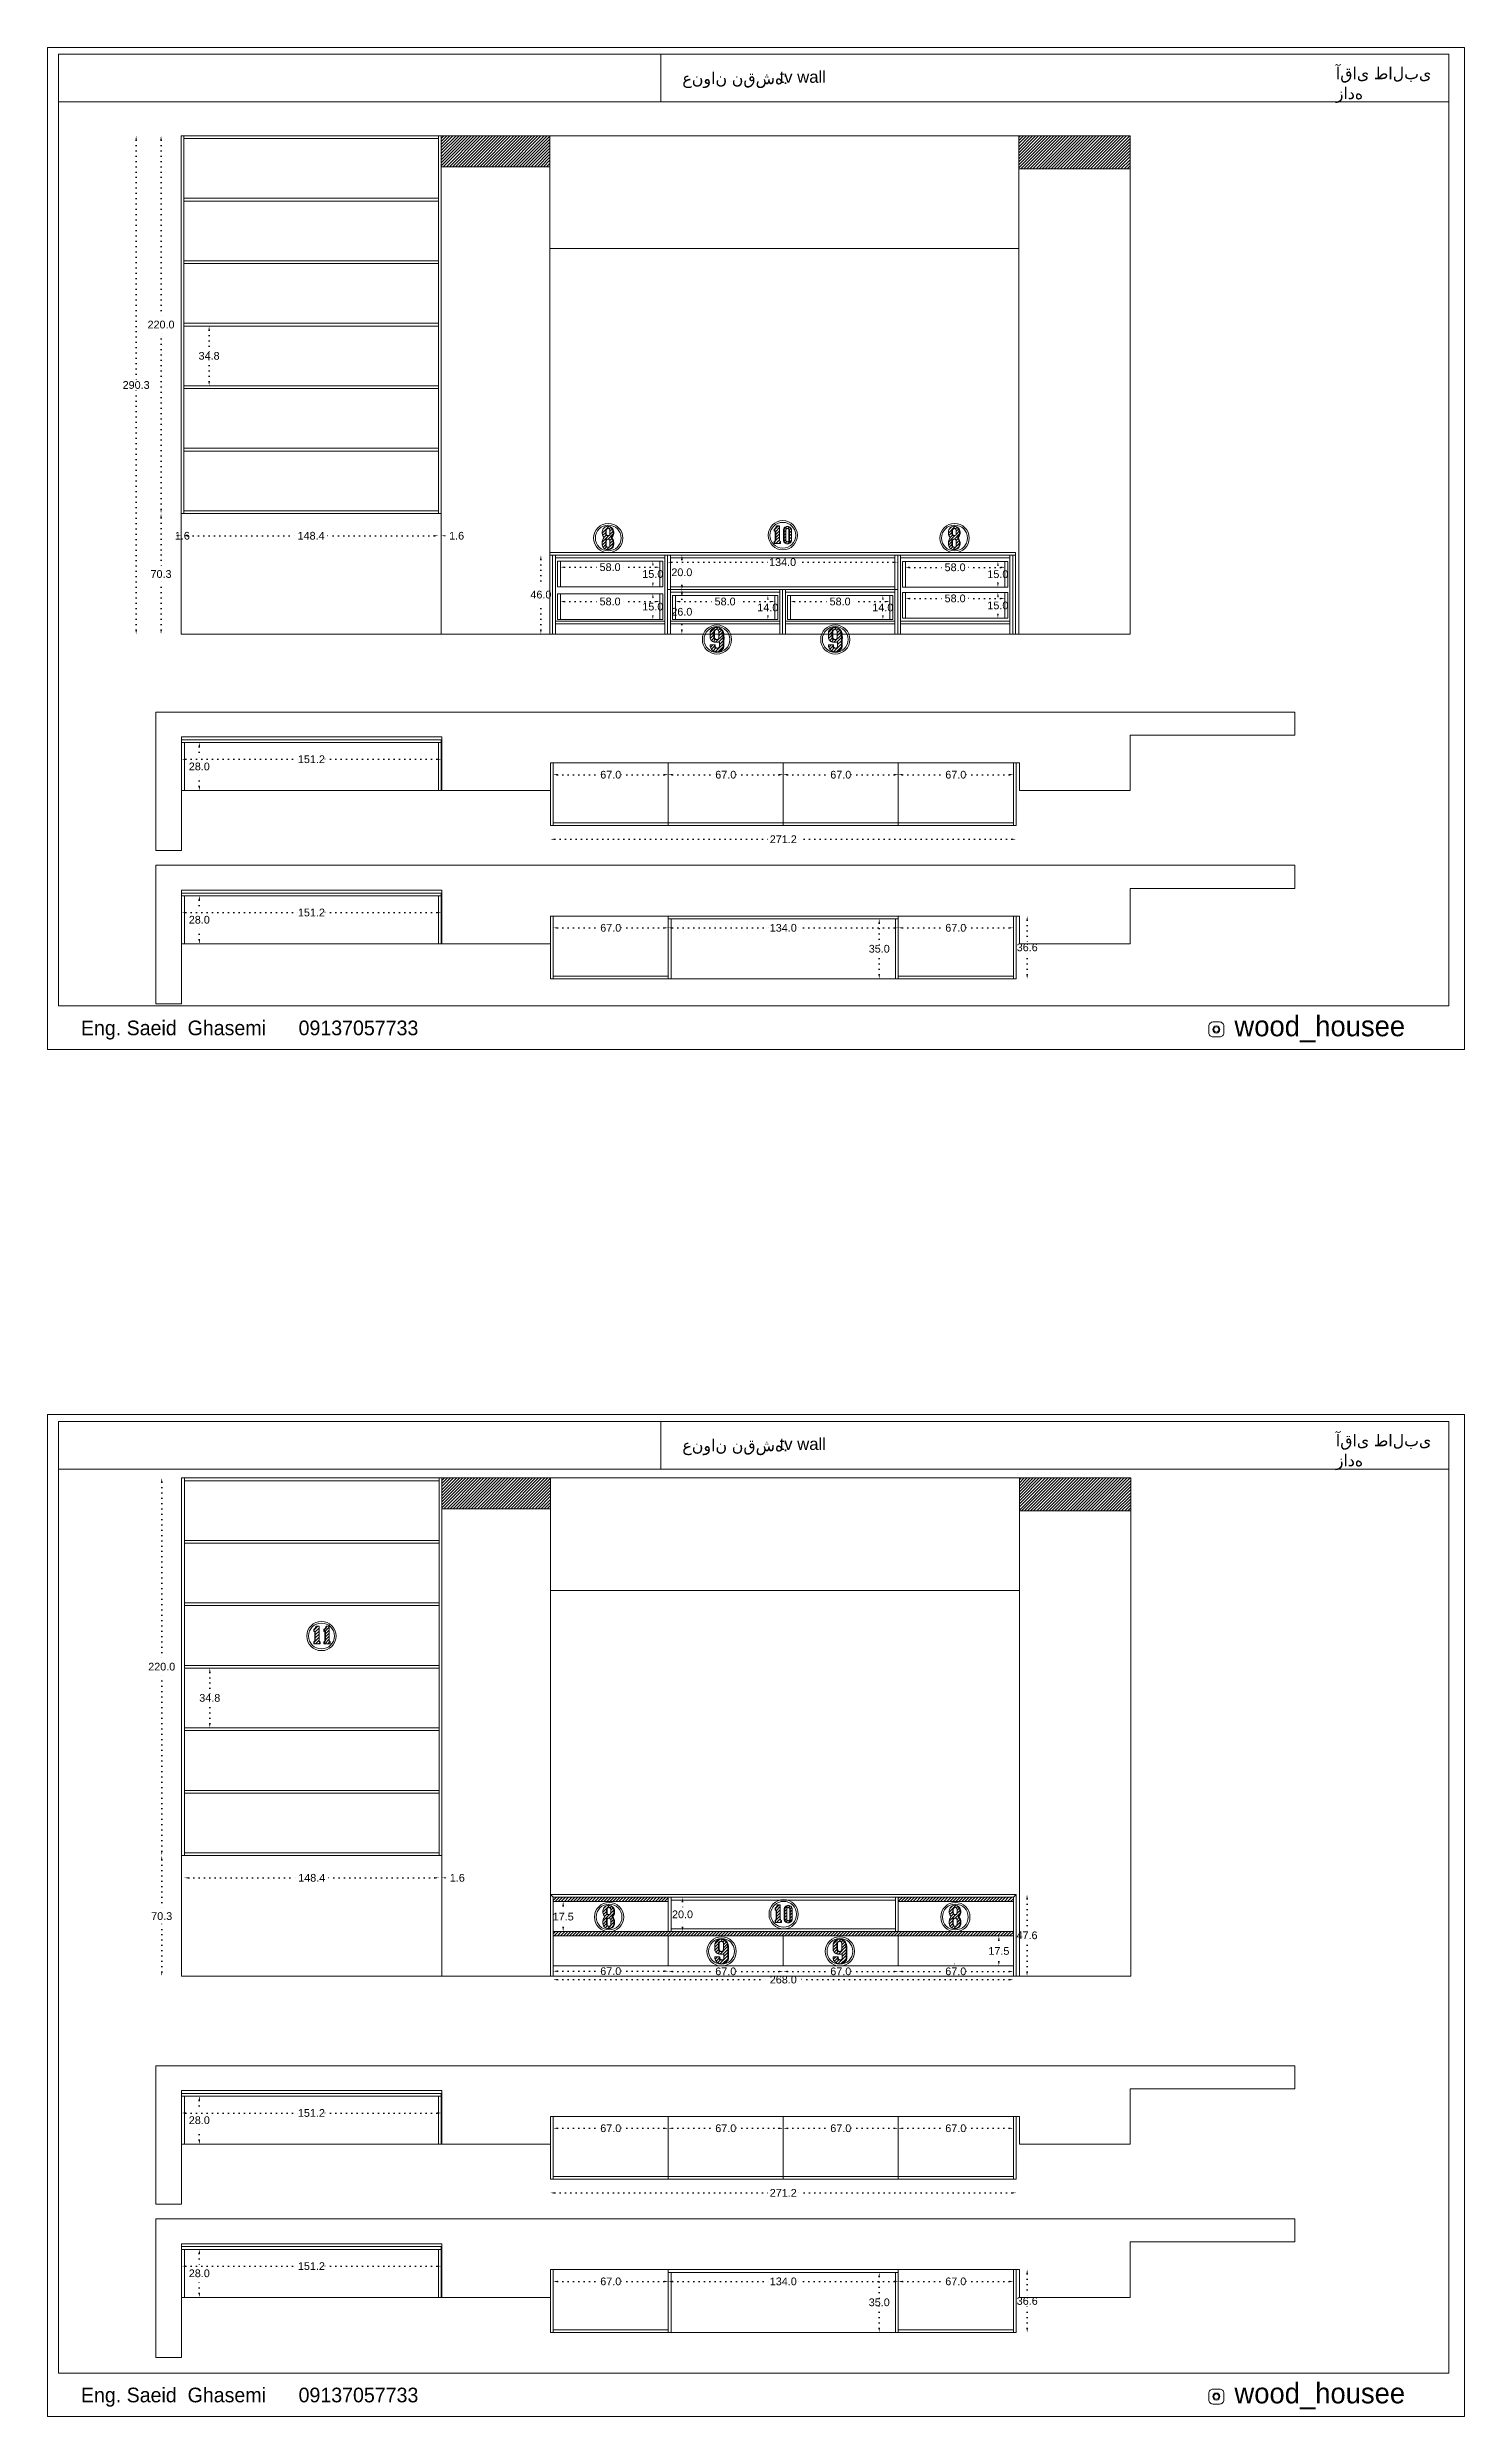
# Model space of a CAD drawing. Header units: inches. Extents: x -212 to 2684, y -258 to 1343.
# Drawn here: x 931 to 1756, y -258 to 1122 of the extents above; entities that cross this region are included whole.
import ezdxf

# ---------------------------------------------------------------- set-up
doc = ezdxf.new("R2010")
doc.units = ezdxf.units.IN
doc.header["$MEASUREMENT"] = 0
doc.linetypes.add('ACAD_ISO07W100', pattern=[3, 0, -3])
doc.styles.get("Standard").update_dxf_attribs({"font": 'arial.ttf'})
doc.dimstyles.get("Standard").update_dxf_attribs({"dimtxt": 4.5, "dimasz": 2.5, "dimexe": 0.18, "dimexo": 0.0625, "dimgap": 0.09, "dimtad": 0, "dimtih": 1, "dimtoh": 1, "dimdec": 1, "dimzin": 0, "dimdsep": 46, "dimtxsty": 'Standard', "dimcen": 0.09, "dimse1": 1, "dimse2": 1, "dimadec": 0, "dimazin": 0, "dimtfac": 1, "dimtdec": 1, "dimtofl": 0, "dimtmove": 0, "dimatfit": 3, "dimfxl": 1, "dimtolj": 1, "dimtzin": 0, "dimarcsym": 0})
pattern_1 = [(45, (4376.877, -1168.3164), (-0.8838835, 0.8838835), [])]
pattern_2 = [(45, (4376.41, -365.0058), (-0.8838835, 0.8838835), [])]
pattern_3 = [(45, (4126.0049, -1005.8881), (-0.8838835, 0.8838835), [])]

msp = doc.modelspace()

# ---------------------------------------------------------------- texts
at = {"lineweight": 20, "attachment_point": 1}
for s, width, gutter_width, heights, insert, char_height in [('{\\fArial|b0|i0|c178|p34;عنوان نقشه}:', 82.3952, 503.47, [0], (1300.7, 1108.01), 6.9975), ('tv wall', 60.275, 315.22, [0], (1357.35, 1108.72), 6.954), ('{\\fArial|b0|i0|c178|p34;آقای طالبی زاده}', 60.275, 315.22, [0], (1681.43, 1110.82), 6.9539), ('{\\fPlantagenet Cherokee|b0|i0|c0|p18;^IEng. Saeid  Ghasemi      09137057733}', 376.7178, 42.13, [0], (916.23, 555.48), 8.5286), ('{\\fPlantagenet Cherokee|b0|i0|c0|p18;wood_housee}', 2.3387, 58.98, [0.369], (1622.32, 558.28), 11.94), ('{\\fArial|b0|i0|c178|p34;عنوان نقشه}:', 82.3952, 503.47, [0], (1300.7, 311.63), 6.9975), ('tv wall', 60.275, 315.22, [0], (1357.35, 312.34), 6.954), ('{\\fArial|b0|i0|c178|p34;آقای طالبی زاده}', 60.275, 315.22, [0], (1681.43, 314.44), 6.9539), ('{\\fPlantagenet Cherokee|b0|i0|c0|p18;^IEng. Saeid  Ghasemi      09137057733}', 376.7178, 42.13, [0], (916.23, -240.9), 8.5286), ('{\\fPlantagenet Cherokee|b0|i0|c0|p18;wood_housee}', 2.3387, 58.98, [0.369], (1622.32, -238.1), 11.94)]:
    msp.add_mtext_dynamic_manual_height_columns(s, width=width, gutter_width=gutter_width, heights=heights, dxfattribs=dict(at, insert=insert, char_height=char_height))

# ---------------------------------------------------------------- blocks, each defined once
blk = doc.blocks.new('*D15')
at = {"color": 0, "linetype": 'ACAD_ISO07W100', "lineweight": -2, "transparency": 16777216}
for p, q in [((1228, -89.8), (1253.1, -89.8)), ((1290, -89.8), (1265, -89.8))]:
    blk.add_line(p, q, dxfattribs=at)
at = {"color": 0, "transparency": 16777216}
for points in [[(1228, -89.4), (1228, -90.2), (1225.5, -89.8)], [(1290, -89.4), (1290, -90.2), (1292.5, -89.8)]]:
    blk.add_solid(points, dxfattribs=at)
at = {"layer": 'Defpoints', "color": 0, "transparency": 16777216}
for p in [(1225.5, -82.9), (1225.5, -89.8), (1292.5, -82.9)]:
    blk.add_point(p, dxfattribs=at)
at = {"color": 0, "lineweight": 20, "transparency": 16777216, "insert": (1259, -89.8), "char_height": 4.5, "attachment_point": 5}
blk.add_mtext('\\A1;67.0', dxfattribs=at)
blk = doc.blocks.new('*D16')
at = {"color": 0, "linetype": 'ACAD_ISO07W100', "lineweight": -2, "transparency": 16777216}
for p, q in [((1295, -89.8), (1320.1, -89.8)), ((1357, -89.8), (1332, -89.8))]:
    blk.add_line(p, q, dxfattribs=at)
at = {"color": 0, "transparency": 16777216}
for points in [[(1295, -89.4), (1295, -90.2), (1292.5, -89.8)], [(1357, -89.4), (1357, -90.2), (1359.5, -89.8)]]:
    blk.add_solid(points, dxfattribs=at)
at = {"layer": 'Defpoints', "color": 0, "transparency": 16777216}
for p in [(1292.5, -82.9), (1292.5, -89.8), (1359.5, -82.9)]:
    blk.add_point(p, dxfattribs=at)
at = {"color": 0, "lineweight": 20, "transparency": 16777216, "insert": (1326, -89.8), "char_height": 4.5, "attachment_point": 5}
blk.add_mtext('\\A1;67.0', dxfattribs=at)
blk = doc.blocks.new('*D17')
at = {"color": 0, "linetype": 'ACAD_ISO07W100', "lineweight": -2, "transparency": 16777216}
for p, q in [((1362, -89.8), (1387.1, -89.8)), ((1424, -89.8), (1399, -89.8))]:
    blk.add_line(p, q, dxfattribs=at)
at = {"color": 0, "transparency": 16777216}
for points in [[(1362, -89.4), (1362, -90.2), (1359.5, -89.8)], [(1424, -89.4), (1424, -90.2), (1426.5, -89.8)]]:
    blk.add_solid(points, dxfattribs=at)
at = {"layer": 'Defpoints', "color": 0, "transparency": 16777216}
for p in [(1359.5, -82.9), (1359.5, -89.8), (1426.5, -82.9)]:
    blk.add_point(p, dxfattribs=at)
at = {"color": 0, "lineweight": 20, "transparency": 16777216, "insert": (1393, -89.8), "char_height": 4.5, "attachment_point": 5}
blk.add_mtext('\\A1;67.0', dxfattribs=at)
blk = doc.blocks.new('*D18')
at = {"color": 0, "linetype": 'ACAD_ISO07W100', "lineweight": -2, "transparency": 16777216}
for p, q in [((1429, -89.8), (1454.1, -89.8)), ((1491, -89.8), (1466, -89.8))]:
    blk.add_line(p, q, dxfattribs=at)
at = {"color": 0, "transparency": 16777216}
for points in [[(1429, -89.4), (1429, -90.2), (1426.5, -89.8)], [(1491, -89.4), (1491, -90.2), (1493.5, -89.8)]]:
    blk.add_solid(points, dxfattribs=at)
at = {"layer": 'Defpoints', "color": 0, "transparency": 16777216}
for p in [(1426.5, -82.9), (1426.5, -89.8), (1493.5, -82.9)]:
    blk.add_point(p, dxfattribs=at)
at = {"color": 0, "lineweight": 20, "transparency": 16777216, "insert": (1460, -89.8), "char_height": 4.5, "attachment_point": 5}
blk.add_mtext('\\A1;67.0', dxfattribs=at)
blk = doc.blocks.new('*D19')
at = {"color": 0, "linetype": 'ACAD_ISO07W100', "lineweight": -2, "transparency": 16777216}
for p, q in [((1019.3, -73.6), (1019.3, -82.7)), ((1019.3, -96.6), (1019.3, -87.5))]:
    blk.add_line(p, q, dxfattribs=at)
at = {"color": 0, "transparency": 16777216}
for points in [[(1018.9, -73.6), (1019.8, -73.6), (1019.3, -71.1)], [(1018.9, -96.6), (1019.8, -96.6), (1019.3, -99.1)]]:
    blk.add_solid(points, dxfattribs=at)
at = {"layer": 'Defpoints', "color": 0, "transparency": 16777216}
for p in [(1014, -71.1), (1019.3, -71.1), (1010.6, -99.1)]:
    blk.add_point(p, dxfattribs=at)
at = {"color": 0, "lineweight": 20, "transparency": 16777216, "insert": (1019.3, -85.1), "char_height": 4.5, "attachment_point": 5}
blk.add_mtext('\\A1;28.0', dxfattribs=at)
blk = doc.blocks.new('*D20')
at = {"color": 0, "linetype": 'ACAD_ISO07W100', "lineweight": -2, "transparency": 16777216}
for p, q in [((1228, -179), (1253.1, -179)), ((1290, -179), (1265, -179))]:
    blk.add_line(p, q, dxfattribs=at)
at = {"color": 0, "transparency": 16777216}
for points in [[(1228, -178.6), (1228, -179.5), (1225.5, -179)], [(1290, -178.6), (1290, -179.5), (1292.5, -179)]]:
    blk.add_solid(points, dxfattribs=at)
at = {"layer": 'Defpoints', "color": 0, "transparency": 16777216}
for p in [(1225.5, -172.1), (1292.5, -172.1), (1292.5, -179)]:
    blk.add_point(p, dxfattribs=at)
at = {"color": 0, "lineweight": 20, "transparency": 16777216, "insert": (1259, -179), "char_height": 4.5, "attachment_point": 5}
blk.add_mtext('\\A1;67.0', dxfattribs=at)
blk = doc.blocks.new('*D21')
at = {"color": 0, "linetype": 'ACAD_ISO07W100', "lineweight": -2, "transparency": 16777216}
for p, q in [((1295, -179), (1352.1, -179)), ((1424, -179), (1367, -179))]:
    blk.add_line(p, q, dxfattribs=at)
at = {"color": 0, "transparency": 16777216}
for points in [[(1295, -178.6), (1295, -179.5), (1292.5, -179)], [(1424, -178.6), (1424, -179.5), (1426.5, -179)]]:
    blk.add_solid(points, dxfattribs=at)
at = {"layer": 'Defpoints', "color": 0, "transparency": 16777216}
for p in [(1292.5, -172.1), (1426.5, -172.1), (1426.5, -179)]:
    blk.add_point(p, dxfattribs=at)
at = {"color": 0, "lineweight": 20, "transparency": 16777216, "insert": (1359.5, -179), "char_height": 4.5, "attachment_point": 5}
blk.add_mtext('\\A1;134.0', dxfattribs=at)
blk = doc.blocks.new('*D22')
at = {"color": 0, "linetype": 'ACAD_ISO07W100', "lineweight": -2, "transparency": 16777216}
for p, q in [((1429, -179), (1454.1, -179)), ((1491, -179), (1466, -179))]:
    blk.add_line(p, q, dxfattribs=at)
at = {"color": 0, "transparency": 16777216}
for points in [[(1429, -178.6), (1429, -179.5), (1426.5, -179)], [(1491, -178.6), (1491, -179.5), (1493.5, -179)]]:
    blk.add_solid(points, dxfattribs=at)
at = {"layer": 'Defpoints', "color": 0, "transparency": 16777216}
for p in [(1426.5, -172.1), (1493.5, -172.1), (1493.5, -179)]:
    blk.add_point(p, dxfattribs=at)
at = {"color": 0, "lineweight": 20, "transparency": 16777216, "insert": (1460, -179), "char_height": 4.5, "attachment_point": 5}
blk.add_mtext('\\A1;67.0', dxfattribs=at)
blk = doc.blocks.new('*D24')
at = {"color": 0, "linetype": 'ACAD_ISO07W100', "lineweight": -2, "transparency": 16777216}
for p, q in [((1415.4, -176.2), (1415.4, -188.8)), ((1415.4, -206.2), (1415.4, -193.6))]:
    blk.add_line(p, q, dxfattribs=at)
at = {"color": 0, "transparency": 16777216}
for points in [[(1415, -176.2), (1415.8, -176.2), (1415.4, -173.7)], [(1415, -206.2), (1415.8, -206.2), (1415.4, -208.7)]]:
    blk.add_solid(points, dxfattribs=at)
at = {"layer": 'Defpoints', "color": 0, "transparency": 16777216}
for p in [(1424.9, -173.7), (1415.4, -208.7), (1424.9, -208.7)]:
    blk.add_point(p, dxfattribs=at)
at = {"color": 0, "lineweight": 20, "transparency": 16777216, "insert": (1415.4, -191.2), "char_height": 4.5, "attachment_point": 5}
blk.add_mtext('\\A1;35.0', dxfattribs=at)
blk = doc.blocks.new('*D25')
at = {"color": 0, "linetype": 'ACAD_ISO07W100', "lineweight": -2, "transparency": 16777216}
for p, q in [((1501.6, -174.6), (1501.6, -188)), ((1501.6, -206.2), (1501.6, -192.8))]:
    blk.add_line(p, q, dxfattribs=at)
at = {"color": 0, "transparency": 16777216}
for points in [[(1501.1, -174.6), (1502, -174.6), (1501.6, -172.1)], [(1501.1, -206.2), (1502, -206.2), (1501.6, -208.7)]]:
    blk.add_solid(points, dxfattribs=at)
at = {"layer": 'Defpoints', "color": 0, "transparency": 16777216}
for p in [(1495.1, -172.1), (1501.6, -172.1), (1495.1, -208.7)]:
    blk.add_point(p, dxfattribs=at)
at = {"color": 0, "lineweight": 20, "transparency": 16777216, "insert": (1501.6, -190.4), "char_height": 4.5, "attachment_point": 5}
blk.add_mtext('\\A1;36.6', dxfattribs=at)
blk = doc.blocks.new('*D26')
at = {"color": 0, "linetype": 'ACAD_ISO07W100', "lineweight": -2, "transparency": 16777216}
for p, q in [((1231.3, 39.8), (1231.3, 35.9)), ((1231.3, 27.3), (1231.3, 31.1))]:
    blk.add_line(p, q, dxfattribs=at)
at = {"color": 0, "transparency": 16777216}
for points in [[(1230.8, 39.8), (1231.7, 39.8), (1231.3, 42.3)], [(1230.8, 27.3), (1231.7, 27.3), (1231.3, 24.8)]]:
    blk.add_solid(points, dxfattribs=at)
at = {"layer": 'Defpoints', "color": 0, "transparency": 16777216}
for p in [(1225.5, 42.3), (1231.3, 42.3), (1225.5, 24.8)]:
    blk.add_point(p, dxfattribs=at)
at = {"color": 0, "lineweight": 20, "transparency": 16777216, "insert": (1231.3, 33.5), "char_height": 4.5, "attachment_point": 5}
blk.add_mtext('\\A1;17.5', dxfattribs=at)
blk = doc.blocks.new('*D27')
at = {"color": 0, "linetype": 'ACAD_ISO07W100', "lineweight": -2, "transparency": 16777216}
for p, q in [((1300.8, 42.3), (1300.8, 37.1)), ((1300.8, 27.3), (1300.8, 32.4))]:
    blk.add_line(p, q, dxfattribs=at)
at = {"color": 0, "transparency": 16777216}
for points in [[(1300.4, 42.3), (1301.2, 42.3), (1300.8, 44.8)], [(1300.4, 27.3), (1301.2, 27.3), (1300.8, 24.8)]]:
    blk.add_solid(points, dxfattribs=at)
at = {"layer": 'Defpoints', "color": 0, "transparency": 16777216}
for p in [(1294.1, 44.8), (1300.8, 44.8), (1294.1, 24.8)]:
    blk.add_point(p, dxfattribs=at)
at = {"color": 0, "lineweight": 20, "transparency": 16777216, "insert": (1300.8, 34.8), "char_height": 4.5, "attachment_point": 5}
blk.add_mtext('\\A1;20.0', dxfattribs=at)
blk = doc.blocks.new('*D28')
at = {"color": 0, "linetype": 'ACAD_ISO07W100', "lineweight": -2, "transparency": 16777216}
for p, q in [((1228, 1.7), (1253.1, 1.7)), ((1290, 1.7), (1265, 1.7))]:
    blk.add_line(p, q, dxfattribs=at)
at = {"color": 0, "transparency": 16777216}
for points in [[(1228, 2.2), (1228, 1.3), (1225.5, 1.7)], [(1290, 2.2), (1290, 1.3), (1292.5, 1.7)]]:
    blk.add_solid(points, dxfattribs=at)
at = {"layer": 'Defpoints', "color": 0, "transparency": 16777216}
for p in [(1292.5, 4.8), (1292.5, 1.7), (1225.5, -1.2)]:
    blk.add_point(p, dxfattribs=at)
at = {"color": 0, "lineweight": 20, "transparency": 16777216, "insert": (1259, 1.7), "char_height": 4.5, "attachment_point": 5}
blk.add_mtext('\\A1;67.0', dxfattribs=at)
blk = doc.blocks.new('*D29')
at = {"color": 0, "linetype": 'ACAD_ISO07W100', "lineweight": -2, "transparency": 16777216}
for p, q in [((1295, 1.6), (1320.1, 1.6)), ((1357, 1.6), (1332, 1.6))]:
    blk.add_line(p, q, dxfattribs=at)
at = {"color": 0, "transparency": 16777216}
for points in [[(1295, 2), (1295, 1.2), (1292.5, 1.6)], [(1357, 2), (1357, 1.2), (1359.5, 1.6)]]:
    blk.add_solid(points, dxfattribs=at)
at = {"layer": 'Defpoints', "color": 0, "transparency": 16777216}
for p in [(1292.5, 4.8), (1359.5, 1.6), (1359.5, 1.6)]:
    blk.add_point(p, dxfattribs=at)
at = {"color": 0, "lineweight": 20, "transparency": 16777216, "insert": (1326, 1.6), "char_height": 4.5, "attachment_point": 5}
blk.add_mtext('\\A1;67.0', dxfattribs=at)
blk = doc.blocks.new('*D30')
at = {"color": 0, "linetype": 'ACAD_ISO07W100', "lineweight": -2, "transparency": 16777216}
for p, q in [((1362, 1.6), (1387.1, 1.6)), ((1424, 1.6), (1399, 1.6))]:
    blk.add_line(p, q, dxfattribs=at)
at = {"color": 0, "transparency": 16777216}
for points in [[(1362, 2), (1362, 1.2), (1359.5, 1.6)], [(1424, 2), (1424, 1.2), (1426.5, 1.6)]]:
    blk.add_solid(points, dxfattribs=at)
at = {"layer": 'Defpoints', "color": 0, "transparency": 16777216}
for p in [(1359.5, 1.6), (1426.5, 4.8), (1426.5, 1.6)]:
    blk.add_point(p, dxfattribs=at)
at = {"color": 0, "lineweight": 20, "transparency": 16777216, "insert": (1393, 1.6), "char_height": 4.5, "attachment_point": 5}
blk.add_mtext('\\A1;67.0', dxfattribs=at)
blk = doc.blocks.new('*D31')
at = {"color": 0, "linetype": 'ACAD_ISO07W100', "lineweight": -2, "transparency": 16777216}
for p, q in [((1429, 1.6), (1454.1, 1.6)), ((1491, 1.6), (1466, 1.6))]:
    blk.add_line(p, q, dxfattribs=at)
at = {"color": 0, "transparency": 16777216}
for points in [[(1429, 2), (1429, 1.2), (1426.5, 1.6)], [(1491, 2), (1491, 1.2), (1493.5, 1.6)]]:
    blk.add_solid(points, dxfattribs=at)
at = {"layer": 'Defpoints', "color": 0, "transparency": 16777216}
for p in [(1426.5, 4.8), (1493.5, 1.6), (1493.5, -1.2)]:
    blk.add_point(p, dxfattribs=at)
at = {"color": 0, "lineweight": 20, "transparency": 16777216, "insert": (1460, 1.6), "char_height": 4.5, "attachment_point": 5}
blk.add_mtext('\\A1;67.0', dxfattribs=at)
blk = doc.blocks.new('*D32')
at = {"color": 0, "linetype": 'ACAD_ISO07W100', "lineweight": -2, "transparency": 16777216}
for p, q in [((1485.1, 19.8), (1485.1, 15.9)), ((1485.1, 7.3), (1485.1, 11.1))]:
    blk.add_line(p, q, dxfattribs=at)
at = {"color": 0, "transparency": 16777216}
for points in [[(1484.7, 19.8), (1485.5, 19.8), (1485.1, 22.3)], [(1484.7, 7.3), (1485.5, 7.3), (1485.1, 4.8)]]:
    blk.add_solid(points, dxfattribs=at)
at = {"layer": 'Defpoints', "color": 0, "transparency": 16777216}
for p in [(1426.5, 22.3), (1485.1, 22.3), (1426.5, 4.8)]:
    blk.add_point(p, dxfattribs=at)
at = {"color": 0, "lineweight": 20, "transparency": 16777216, "insert": (1485.1, 13.5), "char_height": 4.5, "attachment_point": 5}
blk.add_mtext('\\A1;17.5', dxfattribs=at)
blk = doc.blocks.new('*D33')
at = {"color": 0, "linetype": 'ACAD_ISO07W100', "lineweight": -2, "transparency": 16777216}
for p, q in [((997.4, 66.6), (997.4, 36.1)), ((997.4, 1.3), (997.4, 31.4))]:
    blk.add_line(p, q, dxfattribs=at)
at = {"color": 0, "transparency": 16777216}
for points in [[(997, 66.6), (997.8, 66.6), (997.4, 69.1)], [(997, 1.3), (997.8, 1.3), (997.4, -1.2)]]:
    blk.add_solid(points, dxfattribs=at)
at = {"layer": 'Defpoints', "color": 0, "transparency": 16777216}
for p in [(997.4, 69.1), (1009, 69.1), (1009, -1.2)]:
    blk.add_point(p, dxfattribs=at)
at = {"color": 0, "lineweight": 20, "transparency": 16777216, "insert": (997.4, 33.8), "char_height": 4.5, "attachment_point": 5}
blk.add_mtext('\\A1;70.3', dxfattribs=at)
blk = doc.blocks.new('*D35')
at = {"color": 0, "linetype": 'ACAD_ISO07W100', "lineweight": -2, "transparency": 16777216}
for p, q in [((997.4, 286.6), (997.4, 181.4)), ((997.4, 71.6), (997.4, 176.7))]:
    blk.add_line(p, q, dxfattribs=at)
at = {"color": 0, "transparency": 16777216}
for points in [[(997, 286.6), (997.8, 286.6), (997.4, 289.1)], [(997, 71.6), (997.8, 71.6), (997.4, 69.1)]]:
    blk.add_solid(points, dxfattribs=at)
at = {"layer": 'Defpoints', "color": 0, "transparency": 16777216}
for p in [(1009, 289.1), (997.4, 69.1), (1009, 69.1)]:
    blk.add_point(p, dxfattribs=at)
at = {"color": 0, "lineweight": 20, "transparency": 16777216, "insert": (997.4, 179.1), "char_height": 4.5, "attachment_point": 5}
blk.add_mtext('\\A1;220.0', dxfattribs=at)
blk = doc.blocks.new('*D41')
at = {"color": 0, "linetype": 'ACAD_ISO07W100', "lineweight": -2, "transparency": 16777216}
for p, q in [((1300.4, 824.1), (1300.4, 819)), ((1300.4, 809.1), (1300.4, 814.2))]:
    blk.add_line(p, q, dxfattribs=at)
at = {"color": 0, "transparency": 16777216}
for points in [[(1300, 824.1), (1300.9, 824.1), (1300.4, 826.6)], [(1300, 809.1), (1300.9, 809.1), (1300.4, 806.6)]]:
    blk.add_solid(points, dxfattribs=at)
at = {"layer": 'Defpoints', "color": 0, "transparency": 16777216}
for p in [(1293.7, 826.6), (1300.4, 826.6), (1293.7, 806.6)]:
    blk.add_point(p, dxfattribs=at)
at = {"color": 0, "lineweight": 20, "transparency": 16777216, "insert": (1300.4, 816.6), "char_height": 4.5, "attachment_point": 5}
blk.add_mtext('\\A1;20.0', dxfattribs=at)
blk = doc.blocks.new('*D40')
at = {"color": 0, "linetype": 'ACAD_ISO07W100', "lineweight": -2, "transparency": 16777216}
for p, q in [((997, 848.4), (997, 818)), ((997, 783.1), (997, 813.2))]:
    blk.add_line(p, q, dxfattribs=at)
at = {"color": 0, "transparency": 16777216}
for points in [[(996.6, 848.4), (997.4, 848.4), (997, 850.9)], [(996.6, 783.1), (997.4, 783.1), (997, 780.6)]]:
    blk.add_solid(points, dxfattribs=at)
at = {"layer": 'Defpoints', "color": 0, "transparency": 16777216}
for p in [(997, 850.9), (1008.6, 850.9), (1008.6, 780.6)]:
    blk.add_point(p, dxfattribs=at)
at = {"color": 0, "lineweight": 20, "transparency": 16777216, "insert": (997, 815.6), "char_height": 4.5, "attachment_point": 5}
blk.add_mtext('\\A1;70.3', dxfattribs=at)
blk = doc.blocks.new('*D45')
at = {"color": 0, "linetype": 'ACAD_ISO07W100', "lineweight": -2, "transparency": 16777216}
for p, q in [((997, 1068.4), (997, 963.3)), ((997, 853.4), (997, 958.5))]:
    blk.add_line(p, q, dxfattribs=at)
at = {"color": 0, "transparency": 16777216}
for points in [[(996.6, 1068.4), (997.4, 1068.4), (997, 1070.9)], [(996.6, 853.4), (997.4, 853.4), (997, 850.9)]]:
    blk.add_solid(points, dxfattribs=at)
at = {"layer": 'Defpoints', "color": 0, "transparency": 16777216}
for p in [(1008.6, 1070.9), (997, 850.9), (1008.6, 850.9)]:
    blk.add_point(p, dxfattribs=at)
at = {"color": 0, "lineweight": 20, "transparency": 16777216, "insert": (997, 960.9), "char_height": 4.5, "attachment_point": 5}
blk.add_mtext('\\A1;220.0', dxfattribs=at)
blk = doc.blocks.new('*D39')
at = {"color": 0, "linetype": 'ACAD_ISO07W100', "lineweight": -2, "transparency": 16777216}
for p, q in [((1006.1, 837.9), (1003.6, 837.9)), ((1012.7, 837.9), (1015.2, 837.9))]:
    blk.add_line(p, q, dxfattribs=at)
at = {"color": 0, "transparency": 16777216}
for points in [[(1006.1, 838.3), (1006.1, 837.5), (1008.6, 837.9)], [(1012.7, 838.3), (1012.7, 837.5), (1010.2, 837.9)]]:
    blk.add_solid(points, dxfattribs=at)
at = {"layer": 'Defpoints', "color": 0, "transparency": 16777216}
for p in [(1010.2, 850.9), (1010.2, 837.9), (1008.6, 780.6)]:
    blk.add_point(p, dxfattribs=at)
at = {"color": 0, "lineweight": 20, "transparency": 16777216, "insert": (1009.4, 837.9), "char_height": 4.5, "attachment_point": 5}
blk.add_mtext('\\A1;1.6', dxfattribs=at)
blk = doc.blocks.new('*D42')
at = {"color": 0, "linetype": 'ACAD_ISO07W100', "lineweight": -2, "transparency": 16777216}
for p, q in [((1012.7, 837.9), (1077, 837.9)), ((1156.1, 837.9), (1091.9, 837.9))]:
    blk.add_line(p, q, dxfattribs=at)
at = {"color": 0, "transparency": 16777216}
for points in [[(1012.7, 838.3), (1012.7, 837.5), (1010.2, 837.9)], [(1156.1, 838.3), (1156.1, 837.5), (1158.6, 837.9)]]:
    blk.add_solid(points, dxfattribs=at)
at = {"layer": 'Defpoints', "color": 0, "transparency": 16777216}
for p in [(1010.2, 850.9), (1158.6, 850.9), (1010.2, 837.9)]:
    blk.add_point(p, dxfattribs=at)
at = {"color": 0, "lineweight": 20, "transparency": 16777216, "insert": (1084.4, 837.9), "char_height": 4.5, "attachment_point": 5}
blk.add_mtext('\\A1;148.4', dxfattribs=at)
blk = doc.blocks.new('*D43')
at = {"color": 0, "linetype": 'ACAD_ISO07W100', "lineweight": -2, "transparency": 16777216}
for p, q in [((1156.1, 837.9), (1153.6, 837.9)), ((1162.7, 837.9), (1165.2, 837.9))]:
    blk.add_line(p, q, dxfattribs=at)
at = {"color": 0, "transparency": 16777216}
for points in [[(1156.1, 838.3), (1156.1, 837.5), (1158.6, 837.9)], [(1162.7, 838.3), (1162.7, 837.5), (1160.2, 837.9)]]:
    blk.add_solid(points, dxfattribs=at)
at = {"layer": 'Defpoints', "color": 0, "transparency": 16777216}
for p in [(1158.6, 850.9), (1160.2, 837.9), (1160.2, 780.6)]:
    blk.add_point(p, dxfattribs=at)
at = {"color": 0, "lineweight": 20, "transparency": 16777216, "insert": (1169.2, 837.9), "char_height": 4.5, "attachment_point": 5}
blk.add_mtext('\\A1;1.6', dxfattribs=at)
blk = doc.blocks.new('*D49')
at = {"color": 0, "linetype": 'ACAD_ISO07W100', "lineweight": -2, "transparency": 16777216}
for p, q in [((1283.5, 820.6), (1283.5, 818)), ((1283.5, 810.6), (1283.5, 813.2))]:
    blk.add_line(p, q, dxfattribs=at)
at = {"color": 0, "transparency": 16777216}
for points in [[(1283.1, 820.6), (1284, 820.6), (1283.5, 823.1)], [(1283.1, 810.6), (1284, 810.6), (1283.5, 808.1)]]:
    blk.add_solid(points, dxfattribs=at)
at = {"layer": 'Defpoints', "color": 0, "transparency": 16777216}
for p in [(1283.5, 823.1), (1287.6, 823.1), (1287.6, 808.1)]:
    blk.add_point(p, dxfattribs=at)
at = {"color": 0, "lineweight": 20, "transparency": 16777216, "insert": (1283.5, 815.6), "char_height": 4.5, "attachment_point": 5}
blk.add_mtext('\\A1;15.0', dxfattribs=at)
blk = doc.blocks.new('*D50')
at = {"color": 0, "linetype": 'ACAD_ISO07W100', "lineweight": -2, "transparency": 16777216}
for p, q in [((1232.1, 819.6), (1252.7, 819.6)), ((1285.1, 819.6), (1264.6, 819.6))]:
    blk.add_line(p, q, dxfattribs=at)
at = {"color": 0, "transparency": 16777216}
for points in [[(1232.1, 820), (1232.1, 819.2), (1229.6, 819.6)], [(1285.1, 820), (1285.1, 819.2), (1287.6, 819.6)]]:
    blk.add_solid(points, dxfattribs=at)
at = {"layer": 'Defpoints', "color": 0, "transparency": 16777216}
for p in [(1229.6, 823.1), (1229.6, 819.6), (1287.6, 823.1)]:
    blk.add_point(p, dxfattribs=at)
at = {"color": 0, "lineweight": 20, "transparency": 16777216, "insert": (1258.6, 819.6), "char_height": 4.5, "attachment_point": 5}
blk.add_mtext('\\A1;58.0', dxfattribs=at)
blk = doc.blocks.new('*D51')
at = {"color": 0, "linetype": 'ACAD_ISO07W100', "lineweight": -2, "transparency": 16777216}
for p, q in [((1283.5, 801.6), (1283.5, 799)), ((1283.5, 791.6), (1283.5, 794.2))]:
    blk.add_line(p, q, dxfattribs=at)
at = {"color": 0, "transparency": 16777216}
for points in [[(1283.1, 801.6), (1284, 801.6), (1283.5, 804.1)], [(1283.1, 791.6), (1284, 791.6), (1283.5, 789.1)]]:
    blk.add_solid(points, dxfattribs=at)
at = {"layer": 'Defpoints', "color": 0, "transparency": 16777216}
for p in [(1283.5, 804.1), (1287.6, 804.1), (1287.6, 789.1)]:
    blk.add_point(p, dxfattribs=at)
at = {"color": 0, "lineweight": 20, "transparency": 16777216, "insert": (1283.5, 796.6), "char_height": 4.5, "attachment_point": 5}
blk.add_mtext('\\A1;15.0', dxfattribs=at)
blk = doc.blocks.new('*D52')
at = {"color": 0, "linetype": 'ACAD_ISO07W100', "lineweight": -2, "transparency": 16777216}
for p, q in [((1232.1, 799.6), (1252.7, 799.6)), ((1285.1, 799.6), (1264.6, 799.6))]:
    blk.add_line(p, q, dxfattribs=at)
at = {"color": 0, "transparency": 16777216}
for points in [[(1232.1, 800), (1232.1, 799.2), (1229.6, 799.6)], [(1285.1, 800), (1285.1, 799.2), (1287.6, 799.6)]]:
    blk.add_solid(points, dxfattribs=at)
at = {"layer": 'Defpoints', "color": 0, "transparency": 16777216}
for p in [(1229.6, 803.1), (1287.6, 803.1), (1229.6, 799.6)]:
    blk.add_point(p, dxfattribs=at)
at = {"color": 0, "lineweight": 20, "transparency": 16777216, "insert": (1258.6, 799.6), "char_height": 4.5, "attachment_point": 5}
blk.add_mtext('\\A1;58.0', dxfattribs=at)
blk = doc.blocks.new('*D53')
at = {"color": 0, "linetype": 'ACAD_ISO07W100', "lineweight": -2, "transparency": 16777216}
for p, q in [((1350.5, 800.6), (1350.5, 798.5)), ((1350.5, 791.6), (1350.5, 793.7))]:
    blk.add_line(p, q, dxfattribs=at)
at = {"color": 0, "transparency": 16777216}
for points in [[(1350.1, 800.6), (1351, 800.6), (1350.5, 803.1)], [(1350.1, 791.6), (1351, 791.6), (1350.5, 789.1)]]:
    blk.add_solid(points, dxfattribs=at)
at = {"layer": 'Defpoints', "color": 0, "transparency": 16777216}
for p in [(1350.5, 803.1), (1354.6, 803.1), (1354.6, 789.1)]:
    blk.add_point(p, dxfattribs=at)
at = {"color": 0, "lineweight": 20, "transparency": 16777216, "insert": (1350.5, 796.1), "char_height": 4.5, "attachment_point": 5}
blk.add_mtext('\\A1;14.0', dxfattribs=at)
blk = doc.blocks.new('*D54')
at = {"color": 0, "linetype": 'ACAD_ISO07W100', "lineweight": -2, "transparency": 16777216}
for p, q in [((1299.1, 799.6), (1319.7, 799.6)), ((1352.1, 799.6), (1331.6, 799.6))]:
    blk.add_line(p, q, dxfattribs=at)
at = {"color": 0, "transparency": 16777216}
for points in [[(1299.1, 800), (1299.1, 799.2), (1296.6, 799.6)], [(1352.1, 800), (1352.1, 799.2), (1354.6, 799.6)]]:
    blk.add_solid(points, dxfattribs=at)
at = {"layer": 'Defpoints', "color": 0, "transparency": 16777216}
for p in [(1296.6, 803.1), (1354.6, 803.1), (1296.6, 799.6)]:
    blk.add_point(p, dxfattribs=at)
at = {"color": 0, "lineweight": 20, "transparency": 16777216, "insert": (1325.6, 799.6), "char_height": 4.5, "attachment_point": 5}
blk.add_mtext('\\A1;58.0', dxfattribs=at)
blk = doc.blocks.new('*D55')
at = {"color": 0, "linetype": 'ACAD_ISO07W100', "lineweight": -2, "transparency": 16777216}
for p, q in [((1417.5, 800.6), (1417.5, 798.5)), ((1417.5, 791.6), (1417.5, 793.7))]:
    blk.add_line(p, q, dxfattribs=at)
at = {"color": 0, "transparency": 16777216}
for points in [[(1417.1, 800.6), (1418, 800.6), (1417.5, 803.1)], [(1417.1, 791.6), (1418, 791.6), (1417.5, 789.1)]]:
    blk.add_solid(points, dxfattribs=at)
at = {"layer": 'Defpoints', "color": 0, "transparency": 16777216}
for p in [(1417.5, 803.1), (1421.6, 803.1), (1421.6, 789.1)]:
    blk.add_point(p, dxfattribs=at)
at = {"color": 0, "lineweight": 20, "transparency": 16777216, "insert": (1417.5, 796.1), "char_height": 4.5, "attachment_point": 5}
blk.add_mtext('\\A1;14.0', dxfattribs=at)
blk = doc.blocks.new('*D56')
at = {"color": 0, "linetype": 'ACAD_ISO07W100', "lineweight": -2, "transparency": 16777216}
for p, q in [((1366.1, 799.6), (1386.7, 799.6)), ((1419.1, 799.6), (1398.6, 799.6))]:
    blk.add_line(p, q, dxfattribs=at)
at = {"color": 0, "transparency": 16777216}
for points in [[(1366.1, 800), (1366.1, 799.2), (1363.6, 799.6)], [(1419.1, 800), (1419.1, 799.2), (1421.6, 799.6)]]:
    blk.add_solid(points, dxfattribs=at)
at = {"layer": 'Defpoints', "color": 0, "transparency": 16777216}
for p in [(1363.6, 803.1), (1421.6, 803.1), (1363.6, 799.6)]:
    blk.add_point(p, dxfattribs=at)
at = {"color": 0, "lineweight": 20, "transparency": 16777216, "insert": (1392.6, 799.6), "char_height": 4.5, "attachment_point": 5}
blk.add_mtext('\\A1;58.0', dxfattribs=at)
blk = doc.blocks.new('*D57')
at = {"color": 0, "linetype": 'ACAD_ISO07W100', "lineweight": -2, "transparency": 16777216}
for p, q in [((1484.5, 802.3), (1484.5, 799.7)), ((1484.5, 792.3), (1484.5, 795))]:
    blk.add_line(p, q, dxfattribs=at)
at = {"color": 0, "transparency": 16777216}
for points in [[(1484.1, 802.3), (1485, 802.3), (1484.5, 804.8)], [(1484.1, 792.3), (1485, 792.3), (1484.5, 789.8)]]:
    blk.add_solid(points, dxfattribs=at)
at = {"layer": 'Defpoints', "color": 0, "transparency": 16777216}
for p in [(1484.5, 804.8), (1488.6, 804.8), (1488.6, 789.8)]:
    blk.add_point(p, dxfattribs=at)
at = {"color": 0, "lineweight": 20, "transparency": 16777216, "insert": (1484.5, 797.3), "char_height": 4.5, "attachment_point": 5}
blk.add_mtext('\\A1;15.0', dxfattribs=at)
blk = doc.blocks.new('*D58')
at = {"color": 0, "linetype": 'ACAD_ISO07W100', "lineweight": -2, "transparency": 16777216}
for p, q in [((1433.1, 801.4), (1453.7, 801.4)), ((1486.1, 801.4), (1465.6, 801.4))]:
    blk.add_line(p, q, dxfattribs=at)
at = {"color": 0, "transparency": 16777216}
for points in [[(1433.1, 801.8), (1433.1, 801), (1430.6, 801.4)], [(1486.1, 801.8), (1486.1, 801), (1488.6, 801.4)]]:
    blk.add_solid(points, dxfattribs=at)
at = {"layer": 'Defpoints', "color": 0, "transparency": 16777216}
for p in [(1430.6, 804.8), (1430.6, 801.4), (1488.6, 804.8)]:
    blk.add_point(p, dxfattribs=at)
at = {"color": 0, "lineweight": 20, "transparency": 16777216, "insert": (1459.6, 801.4), "char_height": 4.5, "attachment_point": 5}
blk.add_mtext('\\A1;58.0', dxfattribs=at)
blk = doc.blocks.new('*D59')
at = {"color": 0, "linetype": 'ACAD_ISO07W100', "lineweight": -2, "transparency": 16777216}
for p, q in [((1484.5, 820.5), (1484.5, 817.9)), ((1484.5, 810.5), (1484.5, 813.1))]:
    blk.add_line(p, q, dxfattribs=at)
at = {"color": 0, "transparency": 16777216}
for points in [[(1484.1, 820.5), (1485, 820.5), (1484.5, 823)], [(1484.1, 810.5), (1485, 810.5), (1484.5, 808)]]:
    blk.add_solid(points, dxfattribs=at)
at = {"layer": 'Defpoints', "color": 0, "transparency": 16777216}
for p in [(1484.5, 823), (1488.6, 823), (1488.6, 808)]:
    blk.add_point(p, dxfattribs=at)
at = {"color": 0, "lineweight": 20, "transparency": 16777216, "insert": (1484.5, 815.5), "char_height": 4.5, "attachment_point": 5}
blk.add_mtext('\\A1;15.0', dxfattribs=at)
blk = doc.blocks.new('*D60')
at = {"color": 0, "linetype": 'ACAD_ISO07W100', "lineweight": -2, "transparency": 16777216}
for p, q in [((1433.1, 819.5), (1453.7, 819.5)), ((1486.1, 819.5), (1465.6, 819.5))]:
    blk.add_line(p, q, dxfattribs=at)
at = {"color": 0, "transparency": 16777216}
for points in [[(1433.1, 820), (1433.1, 819.1), (1430.6, 819.5)], [(1486.1, 820), (1486.1, 819.1), (1488.6, 819.5)]]:
    blk.add_solid(points, dxfattribs=at)
at = {"layer": 'Defpoints', "color": 0, "transparency": 16777216}
for p in [(1430.6, 823), (1430.6, 819.5), (1488.6, 823)]:
    blk.add_point(p, dxfattribs=at)
at = {"color": 0, "lineweight": 20, "transparency": 16777216, "insert": (1459.6, 819.5), "char_height": 4.5, "attachment_point": 5}
blk.add_mtext('\\A1;58.0', dxfattribs=at)
blk = doc.blocks.new('*D77')
at = {"color": 0, "linetype": 'ACAD_ISO07W100', "lineweight": -2, "transparency": 16777216}
for p, q in [((1501.5, 43.9), (1501.5, 24.9)), ((1501.5, 1.3), (1501.5, 20.2))]:
    blk.add_line(p, q, dxfattribs=at)
at = {"color": 0, "transparency": 16777216}
for points in [[(1501.1, 43.9), (1501.9, 43.9), (1501.5, 46.4)], [(1501.1, 1.3), (1501.9, 1.3), (1501.5, -1.2)]]:
    blk.add_solid(points, dxfattribs=at)
at = {"layer": 'Defpoints', "color": 0, "transparency": 16777216}
for p in [(1495.1, 46.4), (1501.5, 46.4), (1495.1, -1.2)]:
    blk.add_point(p, dxfattribs=at)
at = {"color": 0, "lineweight": 20, "transparency": 16777216, "insert": (1501.5, 22.6), "char_height": 4.5, "attachment_point": 5}
blk.add_mtext('\\A1;47.6', dxfattribs=at)
blk = doc.blocks.new('*D102')
at = {"color": 0, "linetype": 'ACAD_ISO07W100', "lineweight": -2, "transparency": 16777216}
for p, q in [((1228, -3.2), (1351.8, -3.2)), ((1491, -3.2), (1367.2, -3.2))]:
    blk.add_line(p, q, dxfattribs=at)
at = {"color": 0, "transparency": 16777216}
for points in [[(1228, -2.8), (1228, -3.7), (1225.5, -3.2)], [(1491, -2.8), (1491, -3.7), (1493.5, -3.2)]]:
    blk.add_solid(points, dxfattribs=at)
at = {"layer": 'Defpoints', "color": 0, "transparency": 16777216}
for p in [(1225.5, -1.2), (1493.5, -1.2), (1493.5, -3.2)]:
    blk.add_point(p, dxfattribs=at)
at = {"color": 0, "lineweight": 20, "transparency": 16777216, "insert": (1359.5, -3.2), "char_height": 4.5, "attachment_point": 5}
blk.add_mtext('\\A1;268.0', dxfattribs=at)
blk = doc.blocks.new('*D103')
at = {"color": 0, "linetype": 'ACAD_ISO07W100', "lineweight": -2, "transparency": 16777216}
for p, q in [((1226.4, -127.4), (1351.8, -127.4)), ((1492.6, -127.4), (1367.2, -127.4))]:
    blk.add_line(p, q, dxfattribs=at)
at = {"color": 0, "transparency": 16777216}
for points in [[(1226.4, -127), (1226.4, -127.9), (1223.9, -127.4)], [(1492.6, -127), (1492.6, -127.9), (1495.1, -127.4)]]:
    blk.add_solid(points, dxfattribs=at)
at = {"layer": 'Defpoints', "color": 0, "transparency": 16777216}
for p in [(1223.9, -119.5), (1495.1, -119.5), (1495.1, -127.4)]:
    blk.add_point(p, dxfattribs=at)
at = {"color": 0, "lineweight": 20, "transparency": 16777216, "insert": (1359.5, -127.4), "char_height": 4.5, "attachment_point": 5}
blk.add_mtext('\\A1;271.2', dxfattribs=at)
blk = doc.blocks.new('*D116')
at = {"color": 0, "linetype": 'ACAD_ISO07W100', "lineweight": -2, "transparency": 16777216}
for p, q in [((1011.5, -80.9), (1077.2, -80.9)), ((1157.7, -80.9), (1092.1, -80.9))]:
    blk.add_line(p, q, dxfattribs=at)
at = {"color": 0, "transparency": 16777216}
for points in [[(1011.5, -80.4), (1011.5, -81.3), (1009, -80.9)], [(1157.7, -80.4), (1157.7, -81.3), (1160.2, -80.9)]]:
    blk.add_solid(points, dxfattribs=at)
at = {"layer": 'Defpoints', "color": 0, "transparency": 16777216}
for p in [(1009, -71.1), (1009, -80.9), (1160.2, -71.1)]:
    blk.add_point(p, dxfattribs=at)
at = {"color": 0, "lineweight": 20, "transparency": 16777216, "insert": (1084.6, -80.9), "char_height": 4.5, "attachment_point": 5}
blk.add_mtext('\\A1;151.2', dxfattribs=at)
blk = doc.blocks.new('*D142')
at = {"color": 0, "linetype": 'ACAD_ISO07W100', "lineweight": -2, "transparency": 16777216}
for p, q in [((1025, 957.6), (1025, 945.1)), ((1025, 927.8), (1025, 940.3))]:
    blk.add_line(p, q, dxfattribs=at)
at = {"color": 0, "transparency": 16777216}
for points in [[(1024.6, 957.6), (1025.4, 957.6), (1025, 960.1)], [(1024.6, 927.8), (1025.4, 927.8), (1025, 925.3)]]:
    blk.add_solid(points, dxfattribs=at)
at = {"layer": 'Defpoints', "color": 0, "transparency": 16777216}
for p in [(1084.4, 960.1), (1025, 925.3), (1084.4, 925.3)]:
    blk.add_point(p, dxfattribs=at)
at = {"color": 0, "lineweight": 20, "transparency": 16777216, "insert": (1025, 942.7), "char_height": 4.5, "attachment_point": 5}
blk.add_mtext('\\A1;34.8', dxfattribs=at)
blk = doc.blocks.new('*D143')
at = {"color": 0, "linetype": 'ACAD_ISO07W100', "lineweight": -2, "transparency": 16777216}
for p, q in [((1218.3, 824.1), (1218.3, 806)), ((1218.3, 783.1), (1218.3, 801.2))]:
    blk.add_line(p, q, dxfattribs=at)
at = {"color": 0, "transparency": 16777216}
for points in [[(1217.9, 824.1), (1218.7, 824.1), (1218.3, 826.6)], [(1217.9, 783.1), (1218.7, 783.1), (1218.3, 780.6)]]:
    blk.add_solid(points, dxfattribs=at)
at = {"layer": 'Defpoints', "color": 0, "transparency": 16777216}
for p in [(1218.3, 826.6), (1225.1, 826.6), (1225.1, 780.6)]:
    blk.add_point(p, dxfattribs=at)
at = {"color": 0, "lineweight": 20, "transparency": 16777216, "insert": (1218.3, 803.6), "char_height": 4.5, "attachment_point": 5}
blk.add_mtext('\\A1;46.0', dxfattribs=at)
blk = doc.blocks.new('*D144')
at = {"color": 0, "linetype": 'ACAD_ISO07W100', "lineweight": -2, "transparency": 16777216}
for p, q in [((1300.4, 804.1), (1300.4, 796)), ((1300.4, 783.1), (1300.4, 791.2))]:
    blk.add_line(p, q, dxfattribs=at)
at = {"color": 0, "transparency": 16777216}
for points in [[(1300, 804.1), (1300.9, 804.1), (1300.4, 806.6)], [(1300, 783.1), (1300.9, 783.1), (1300.4, 780.6)]]:
    blk.add_solid(points, dxfattribs=at)
at = {"layer": 'Defpoints', "color": 0, "transparency": 16777216}
for p in [(1292.1, 806.6), (1292.1, 780.6), (1300.4, 780.6)]:
    blk.add_point(p, dxfattribs=at)
at = {"color": 0, "lineweight": 20, "transparency": 16777216, "insert": (1300.4, 793.6), "char_height": 4.5, "attachment_point": 5}
blk.add_mtext('\\A1;26.0', dxfattribs=at)
blk = doc.blocks.new('*D145')
at = {"color": 0, "linetype": 'ACAD_ISO07W100', "lineweight": -2, "transparency": 16777216}
for p, q in [((1294.6, 822.5), (1351.7, 822.5)), ((1423.6, 822.5), (1366.6, 822.5))]:
    blk.add_line(p, q, dxfattribs=at)
at = {"color": 0, "transparency": 16777216}
for points in [[(1294.6, 822.9), (1294.6, 822.1), (1292.1, 822.5)], [(1423.6, 822.9), (1423.6, 822.1), (1426.1, 822.5)]]:
    blk.add_solid(points, dxfattribs=at)
at = {"layer": 'Defpoints', "color": 0, "transparency": 16777216}
for p in [(1292.1, 826.6), (1292.1, 822.5), (1426.1, 826.6)]:
    blk.add_point(p, dxfattribs=at)
at = {"color": 0, "lineweight": 20, "transparency": 16777216, "insert": (1359.1, 822.5), "char_height": 4.5, "attachment_point": 5}
blk.add_mtext('\\A1;134.0', dxfattribs=at)
blk = doc.blocks.new('*D169')
at = {"color": 0, "linetype": 'ACAD_ISO07W100', "lineweight": -2, "transparency": 16777216}
for p, q in [((982.5, 1068.4), (982.5, 928.1)), ((982.5, 783.1), (982.5, 923.3))]:
    blk.add_line(p, q, dxfattribs=at)
at = {"color": 0, "transparency": 16777216}
for points in [[(982.1, 1068.4), (982.9, 1068.4), (982.5, 1070.9)], [(982.1, 783.1), (982.9, 783.1), (982.5, 780.6)]]:
    blk.add_solid(points, dxfattribs=at)
at = {"layer": 'Defpoints', "color": 0, "transparency": 16777216}
for p in [(982.5, 1070.9), (1008.6, 1070.9), (1008.6, 780.6)]:
    blk.add_point(p, dxfattribs=at)
at = {"color": 0, "lineweight": 20, "transparency": 16777216, "insert": (982.5, 925.7), "char_height": 4.5, "attachment_point": 5}
blk.add_mtext('\\A1;290.3', dxfattribs=at)
blk = doc.blocks.new('*D179')
at = {"color": 0, "linetype": 'ACAD_ISO07W100', "lineweight": -2, "transparency": 16777216}
for p, q in [((997.4, 66.6), (997.4, 36.1)), ((997.4, 1.3), (997.4, 31.4))]:
    blk.add_line(p, q, dxfattribs=at)
at = {"color": 0, "transparency": 16777216}
for points in [[(997, 66.6), (997.8, 66.6), (997.4, 69.1)], [(997, 1.3), (997.8, 1.3), (997.4, -1.2)]]:
    blk.add_solid(points, dxfattribs=at)
at = {"layer": 'Defpoints', "color": 0, "transparency": 16777216}
for p in [(997.4, 69.1), (1009, 69.1), (1009, -1.2)]:
    blk.add_point(p, dxfattribs=at)
at = {"color": 0, "lineweight": 20, "transparency": 16777216, "insert": (997.4, 33.8), "char_height": 4.5, "attachment_point": 5}
blk.add_mtext('\\A1;70.3', dxfattribs=at)
blk = doc.blocks.new('*D181')
at = {"color": 0, "linetype": 'ACAD_ISO07W100', "lineweight": -2, "transparency": 16777216}
for p, q in [((997.4, 286.6), (997.4, 181.4)), ((997.4, 71.6), (997.4, 176.7))]:
    blk.add_line(p, q, dxfattribs=at)
at = {"color": 0, "transparency": 16777216}
for points in [[(997, 286.6), (997.8, 286.6), (997.4, 289.1)], [(997, 71.6), (997.8, 71.6), (997.4, 69.1)]]:
    blk.add_solid(points, dxfattribs=at)
at = {"layer": 'Defpoints', "color": 0, "transparency": 16777216}
for p in [(1009, 289.1), (997.4, 69.1), (1009, 69.1)]:
    blk.add_point(p, dxfattribs=at)
at = {"color": 0, "lineweight": 20, "transparency": 16777216, "insert": (997.4, 179.1), "char_height": 4.5, "attachment_point": 5}
blk.add_mtext('\\A1;220.0', dxfattribs=at)
blk = doc.blocks.new('*D180')
at = {"color": 0, "linetype": 'ACAD_ISO07W100', "lineweight": -2, "transparency": 16777216}
for p, q in [((1013.1, 56.1), (1077.4, 56.1)), ((1156.5, 56.1), (1092.3, 56.1))]:
    blk.add_line(p, q, dxfattribs=at)
at = {"color": 0, "transparency": 16777216}
for points in [[(1013.1, 56.5), (1013.1, 55.7), (1010.6, 56.1)], [(1156.5, 56.5), (1156.5, 55.7), (1159, 56.1)]]:
    blk.add_solid(points, dxfattribs=at)
at = {"layer": 'Defpoints', "color": 0, "transparency": 16777216}
for p in [(1010.6, 69.1), (1159, 69.1), (1010.6, 56.1)]:
    blk.add_point(p, dxfattribs=at)
at = {"color": 0, "lineweight": 20, "transparency": 16777216, "insert": (1084.8, 56.1), "char_height": 4.5, "attachment_point": 5}
blk.add_mtext('\\A1;148.4', dxfattribs=at)
blk = doc.blocks.new('*D182')
at = {"color": 0, "linetype": 'ACAD_ISO07W100', "lineweight": -2, "transparency": 16777216}
for p, q in [((1156.5, 56.1), (1154, 56.1)), ((1163.1, 56.1), (1165.6, 56.1))]:
    blk.add_line(p, q, dxfattribs=at)
at = {"color": 0, "transparency": 16777216}
for points in [[(1156.5, 56.5), (1156.5, 55.7), (1159, 56.1)], [(1163.1, 56.5), (1163.1, 55.7), (1160.6, 56.1)]]:
    blk.add_solid(points, dxfattribs=at)
at = {"layer": 'Defpoints', "color": 0, "transparency": 16777216}
for p in [(1159, 69.1), (1160.6, 56.1), (1160.6, -1.2)]:
    blk.add_point(p, dxfattribs=at)
at = {"color": 0, "lineweight": 20, "transparency": 16777216, "insert": (1169.6, 56.1), "char_height": 4.5, "attachment_point": 5}
blk.add_mtext('\\A1;1.6', dxfattribs=at)
blk = doc.blocks.new('*D183')
at = {"color": 0, "linetype": 'ACAD_ISO07W100', "lineweight": -2, "transparency": 16777216}
for p, q in [((1025.4, 175.8), (1025.4, 163.2)), ((1025.4, 146), (1025.4, 158.5))]:
    blk.add_line(p, q, dxfattribs=at)
at = {"color": 0, "transparency": 16777216}
for points in [[(1025, 175.8), (1025.8, 175.8), (1025.4, 178.3)], [(1025, 146), (1025.8, 146), (1025.4, 143.5)]]:
    blk.add_solid(points, dxfattribs=at)
at = {"layer": 'Defpoints', "color": 0, "transparency": 16777216}
for p in [(1084.8, 178.3), (1025.4, 143.5), (1084.8, 143.5)]:
    blk.add_point(p, dxfattribs=at)
at = {"color": 0, "lineweight": 20, "transparency": 16777216, "insert": (1025.4, 160.9), "char_height": 4.5, "attachment_point": 5}
blk.add_mtext('\\A1;34.8', dxfattribs=at)
blk = doc.blocks.new('*D186')
at = {"color": 0, "linetype": 'ACAD_ISO07W100', "lineweight": -2, "transparency": 16777216}
for p, q in [((1019.3, -162.8), (1019.3, -171.9)), ((1019.3, -185.8), (1019.3, -176.7))]:
    blk.add_line(p, q, dxfattribs=at)
at = {"color": 0, "transparency": 16777216}
for points in [[(1018.9, -162.8), (1019.8, -162.8), (1019.3, -160.3)], [(1018.9, -185.8), (1019.8, -185.8), (1019.3, -188.3)]]:
    blk.add_solid(points, dxfattribs=at)
at = {"layer": 'Defpoints', "color": 0, "transparency": 16777216}
for p in [(1014, -160.3), (1019.3, -160.3), (1010.6, -188.3)]:
    blk.add_point(p, dxfattribs=at)
at = {"color": 0, "lineweight": 20, "transparency": 16777216, "insert": (1019.3, -174.3), "char_height": 4.5, "attachment_point": 5}
blk.add_mtext('\\A1;28.0', dxfattribs=at)
blk = doc.blocks.new('*D185')
at = {"color": 0, "linetype": 'ACAD_ISO07W100', "lineweight": -2, "transparency": 16777216}
for p, q in [((1011.5, -170.1), (1077.2, -170.1)), ((1157.7, -170.1), (1092.1, -170.1))]:
    blk.add_line(p, q, dxfattribs=at)
at = {"color": 0, "transparency": 16777216}
for points in [[(1011.5, -169.7), (1011.5, -170.5), (1009, -170.1)], [(1157.7, -169.7), (1157.7, -170.5), (1160.2, -170.1)]]:
    blk.add_solid(points, dxfattribs=at)
at = {"layer": 'Defpoints', "color": 0, "transparency": 16777216}
for p in [(1009, -160.3), (1160.2, -160.3), (1009, -170.1)]:
    blk.add_point(p, dxfattribs=at)
at = {"color": 0, "lineweight": 20, "transparency": 16777216, "insert": (1084.6, -170.1), "char_height": 4.5, "attachment_point": 5}
blk.add_mtext('\\A1;151.2', dxfattribs=at)
blk = doc.blocks.new('*D194')
at = {"color": 0, "linetype": 'ACAD_ISO07W100', "lineweight": -2, "transparency": 16777216}
for p, q in [((1228, 698.7), (1253.1, 698.7)), ((1290, 698.7), (1265, 698.7))]:
    blk.add_line(p, q, dxfattribs=at)
at = {"color": 0, "transparency": 16777216}
for points in [[(1228, 699.2), (1228, 698.3), (1225.5, 698.7)], [(1290, 699.2), (1290, 698.3), (1292.5, 698.7)]]:
    blk.add_solid(points, dxfattribs=at)
at = {"layer": 'Defpoints', "color": 0, "transparency": 16777216}
for p in [(1225.5, 705.7), (1292.5, 705.7), (1225.5, 698.7)]:
    blk.add_point(p, dxfattribs=at)
at = {"color": 0, "lineweight": 20, "transparency": 16777216, "insert": (1259, 698.7), "char_height": 4.5, "attachment_point": 5}
blk.add_mtext('\\A1;67.0', dxfattribs=at)
blk = doc.blocks.new('*D195')
at = {"color": 0, "linetype": 'ACAD_ISO07W100', "lineweight": -2, "transparency": 16777216}
for p, q in [((1295, 698.7), (1320.1, 698.7)), ((1357, 698.7), (1332, 698.7))]:
    blk.add_line(p, q, dxfattribs=at)
at = {"color": 0, "transparency": 16777216}
for points in [[(1295, 699.2), (1295, 698.3), (1292.5, 698.7)], [(1357, 699.2), (1357, 698.3), (1359.5, 698.7)]]:
    blk.add_solid(points, dxfattribs=at)
at = {"layer": 'Defpoints', "color": 0, "transparency": 16777216}
for p in [(1292.5, 705.7), (1359.5, 705.7), (1292.5, 698.7)]:
    blk.add_point(p, dxfattribs=at)
at = {"color": 0, "lineweight": 20, "transparency": 16777216, "insert": (1326, 698.7), "char_height": 4.5, "attachment_point": 5}
blk.add_mtext('\\A1;67.0', dxfattribs=at)
blk = doc.blocks.new('*D196')
at = {"color": 0, "linetype": 'ACAD_ISO07W100', "lineweight": -2, "transparency": 16777216}
for p, q in [((1362, 698.7), (1387.1, 698.7)), ((1424, 698.7), (1399, 698.7))]:
    blk.add_line(p, q, dxfattribs=at)
at = {"color": 0, "transparency": 16777216}
for points in [[(1362, 699.2), (1362, 698.3), (1359.5, 698.7)], [(1424, 699.2), (1424, 698.3), (1426.5, 698.7)]]:
    blk.add_solid(points, dxfattribs=at)
at = {"layer": 'Defpoints', "color": 0, "transparency": 16777216}
for p in [(1359.5, 705.7), (1426.5, 705.7), (1359.5, 698.7)]:
    blk.add_point(p, dxfattribs=at)
at = {"color": 0, "lineweight": 20, "transparency": 16777216, "insert": (1393, 698.7), "char_height": 4.5, "attachment_point": 5}
blk.add_mtext('\\A1;67.0', dxfattribs=at)
blk = doc.blocks.new('*D197')
at = {"color": 0, "linetype": 'ACAD_ISO07W100', "lineweight": -2, "transparency": 16777216}
for p, q in [((1429, 698.7), (1454.1, 698.7)), ((1491, 698.7), (1466, 698.7))]:
    blk.add_line(p, q, dxfattribs=at)
at = {"color": 0, "transparency": 16777216}
for points in [[(1429, 699.2), (1429, 698.3), (1426.5, 698.7)], [(1491, 699.2), (1491, 698.3), (1493.5, 698.7)]]:
    blk.add_solid(points, dxfattribs=at)
at = {"layer": 'Defpoints', "color": 0, "transparency": 16777216}
for p in [(1426.5, 705.7), (1493.5, 705.7), (1426.5, 698.7)]:
    blk.add_point(p, dxfattribs=at)
at = {"color": 0, "lineweight": 20, "transparency": 16777216, "insert": (1460, 698.7), "char_height": 4.5, "attachment_point": 5}
blk.add_mtext('\\A1;67.0', dxfattribs=at)
blk = doc.blocks.new('*D198')
at = {"color": 0, "linetype": 'ACAD_ISO07W100', "lineweight": -2, "transparency": 16777216}
for p, q in [((1019.3, 715), (1019.3, 705.8)), ((1019.3, 692), (1019.3, 701.1))]:
    blk.add_line(p, q, dxfattribs=at)
at = {"color": 0, "transparency": 16777216}
for points in [[(1018.9, 715), (1019.8, 715), (1019.3, 717.5)], [(1018.9, 692), (1019.8, 692), (1019.3, 689.5)]]:
    blk.add_solid(points, dxfattribs=at)
at = {"layer": 'Defpoints', "color": 0, "transparency": 16777216}
for p in [(1014, 717.5), (1019.3, 717.5), (1010.6, 689.5)]:
    blk.add_point(p, dxfattribs=at)
at = {"color": 0, "lineweight": 20, "transparency": 16777216, "insert": (1019.3, 703.5), "char_height": 4.5, "attachment_point": 5}
blk.add_mtext('\\A1;28.0', dxfattribs=at)
blk = doc.blocks.new('*D187')
at = {"color": 0, "linetype": 'ACAD_ISO07W100', "lineweight": -2, "transparency": 16777216}
for p, q in [((1228, 609.5), (1253.1, 609.5)), ((1290, 609.5), (1265, 609.5))]:
    blk.add_line(p, q, dxfattribs=at)
at = {"color": 0, "transparency": 16777216}
for points in [[(1228, 609.9), (1228, 609.1), (1225.5, 609.5)], [(1290, 609.9), (1290, 609.1), (1292.5, 609.5)]]:
    blk.add_solid(points, dxfattribs=at)
at = {"layer": 'Defpoints', "color": 0, "transparency": 16777216}
for p in [(1225.5, 616.4), (1292.5, 616.4), (1292.5, 609.5)]:
    blk.add_point(p, dxfattribs=at)
at = {"color": 0, "lineweight": 20, "transparency": 16777216, "insert": (1259, 609.5), "char_height": 4.5, "attachment_point": 5}
blk.add_mtext('\\A1;67.0', dxfattribs=at)
blk = doc.blocks.new('*D188')
at = {"color": 0, "linetype": 'ACAD_ISO07W100', "lineweight": -2, "transparency": 16777216}
for p, q in [((1295, 609.5), (1352.1, 609.5)), ((1424, 609.5), (1367, 609.5))]:
    blk.add_line(p, q, dxfattribs=at)
at = {"color": 0, "transparency": 16777216}
for points in [[(1295, 609.9), (1295, 609.1), (1292.5, 609.5)], [(1424, 609.9), (1424, 609.1), (1426.5, 609.5)]]:
    blk.add_solid(points, dxfattribs=at)
at = {"layer": 'Defpoints', "color": 0, "transparency": 16777216}
for p in [(1292.5, 616.4), (1426.5, 616.4), (1426.5, 609.5)]:
    blk.add_point(p, dxfattribs=at)
at = {"color": 0, "lineweight": 20, "transparency": 16777216, "insert": (1359.5, 609.5), "char_height": 4.5, "attachment_point": 5}
blk.add_mtext('\\A1;134.0', dxfattribs=at)
blk = doc.blocks.new('*D189')
at = {"color": 0, "linetype": 'ACAD_ISO07W100', "lineweight": -2, "transparency": 16777216}
for p, q in [((1429, 609.5), (1454.1, 609.5)), ((1491, 609.5), (1466, 609.5))]:
    blk.add_line(p, q, dxfattribs=at)
at = {"color": 0, "transparency": 16777216}
for points in [[(1429, 609.9), (1429, 609.1), (1426.5, 609.5)], [(1491, 609.9), (1491, 609.1), (1493.5, 609.5)]]:
    blk.add_solid(points, dxfattribs=at)
at = {"layer": 'Defpoints', "color": 0, "transparency": 16777216}
for p in [(1426.5, 616.4), (1493.5, 616.4), (1493.5, 609.5)]:
    blk.add_point(p, dxfattribs=at)
at = {"color": 0, "lineweight": 20, "transparency": 16777216, "insert": (1460, 609.5), "char_height": 4.5, "attachment_point": 5}
blk.add_mtext('\\A1;67.0', dxfattribs=at)
blk = doc.blocks.new('*D192')
at = {"color": 0, "linetype": 'ACAD_ISO07W100', "lineweight": -2, "transparency": 16777216}
for p, q in [((1415.4, 612.3), (1415.4, 599.7)), ((1415.4, 582.3), (1415.4, 594.9))]:
    blk.add_line(p, q, dxfattribs=at)
at = {"color": 0, "transparency": 16777216}
for points in [[(1415, 612.3), (1415.8, 612.3), (1415.4, 614.8)], [(1415, 582.3), (1415.8, 582.3), (1415.4, 579.8)]]:
    blk.add_solid(points, dxfattribs=at)
at = {"layer": 'Defpoints', "color": 0, "transparency": 16777216}
for p in [(1424.9, 614.8), (1415.4, 579.8), (1424.9, 579.8)]:
    blk.add_point(p, dxfattribs=at)
at = {"color": 0, "lineweight": 20, "transparency": 16777216, "insert": (1415.4, 597.3), "char_height": 4.5, "attachment_point": 5}
blk.add_mtext('\\A1;35.0', dxfattribs=at)
blk = doc.blocks.new('*D193')
at = {"color": 0, "linetype": 'ACAD_ISO07W100', "lineweight": -2, "transparency": 16777216}
for p, q in [((1501.6, 613.9), (1501.6, 600.5)), ((1501.6, 582.3), (1501.6, 595.7))]:
    blk.add_line(p, q, dxfattribs=at)
at = {"color": 0, "transparency": 16777216}
for points in [[(1501.1, 613.9), (1502, 613.9), (1501.6, 616.4)], [(1501.1, 582.3), (1502, 582.3), (1501.6, 579.8)]]:
    blk.add_solid(points, dxfattribs=at)
at = {"layer": 'Defpoints', "color": 0, "transparency": 16777216}
for p in [(1495.1, 616.4), (1501.6, 616.4), (1495.1, 579.8)]:
    blk.add_point(p, dxfattribs=at)
at = {"color": 0, "lineweight": 20, "transparency": 16777216, "insert": (1501.6, 598.1), "char_height": 4.5, "attachment_point": 5}
blk.add_mtext('\\A1;36.6', dxfattribs=at)
blk = doc.blocks.new('*D199')
at = {"color": 0, "linetype": 'ACAD_ISO07W100', "lineweight": -2, "transparency": 16777216}
for p, q in [((1226.4, 661.1), (1351.8, 661.1)), ((1492.6, 661.1), (1367.2, 661.1))]:
    blk.add_line(p, q, dxfattribs=at)
at = {"color": 0, "transparency": 16777216}
for points in [[(1226.4, 661.5), (1226.4, 660.7), (1223.9, 661.1)], [(1492.6, 661.5), (1492.6, 660.7), (1495.1, 661.1)]]:
    blk.add_solid(points, dxfattribs=at)
at = {"layer": 'Defpoints', "color": 0, "transparency": 16777216}
for p in [(1223.9, 669.1), (1495.1, 669.1), (1495.1, 661.1)]:
    blk.add_point(p, dxfattribs=at)
at = {"color": 0, "lineweight": 20, "transparency": 16777216, "insert": (1359.5, 661.1), "char_height": 4.5, "attachment_point": 5}
blk.add_mtext('\\A1;271.2', dxfattribs=at)
blk = doc.blocks.new('*D190')
at = {"color": 0, "linetype": 'ACAD_ISO07W100', "lineweight": -2, "transparency": 16777216}
for p, q in [((1011.5, 707.7), (1077.2, 707.7)), ((1157.7, 707.7), (1092.1, 707.7))]:
    blk.add_line(p, q, dxfattribs=at)
at = {"color": 0, "transparency": 16777216}
for points in [[(1011.5, 708.1), (1011.5, 707.3), (1009, 707.7)], [(1157.7, 708.1), (1157.7, 707.3), (1160.2, 707.7)]]:
    blk.add_solid(points, dxfattribs=at)
at = {"layer": 'Defpoints', "color": 0, "transparency": 16777216}
for p in [(1009, 717.5), (1009, 707.7), (1160.2, 717.5)]:
    blk.add_point(p, dxfattribs=at)
at = {"color": 0, "lineweight": 20, "transparency": 16777216, "insert": (1084.6, 707.7), "char_height": 4.5, "attachment_point": 5}
blk.add_mtext('\\A1;151.2', dxfattribs=at)
blk = doc.blocks.new('*D200')
at = {"color": 0, "linetype": 'ACAD_ISO07W100', "lineweight": -2, "transparency": 16777216}
for p, q in [((1019.3, 625.7), (1019.3, 616.6)), ((1019.3, 602.7), (1019.3, 611.8))]:
    blk.add_line(p, q, dxfattribs=at)
at = {"color": 0, "transparency": 16777216}
for points in [[(1018.9, 625.7), (1019.8, 625.7), (1019.3, 628.2)], [(1018.9, 602.7), (1019.8, 602.7), (1019.3, 600.2)]]:
    blk.add_solid(points, dxfattribs=at)
at = {"layer": 'Defpoints', "color": 0, "transparency": 16777216}
for p in [(1014, 628.2), (1019.3, 628.2), (1010.6, 600.2)]:
    blk.add_point(p, dxfattribs=at)
at = {"color": 0, "lineweight": 20, "transparency": 16777216, "insert": (1019.3, 614.2), "char_height": 4.5, "attachment_point": 5}
blk.add_mtext('\\A1;28.0', dxfattribs=at)
blk = doc.blocks.new('*D191')
at = {"color": 0, "linetype": 'ACAD_ISO07W100', "lineweight": -2, "transparency": 16777216}
for p, q in [((1011.5, 618.4), (1077.2, 618.4)), ((1157.7, 618.4), (1092.1, 618.4))]:
    blk.add_line(p, q, dxfattribs=at)
at = {"color": 0, "transparency": 16777216}
for points in [[(1011.5, 618.8), (1011.5, 618), (1009, 618.4)], [(1157.7, 618.8), (1157.7, 618), (1160.2, 618.4)]]:
    blk.add_solid(points, dxfattribs=at)
at = {"layer": 'Defpoints', "color": 0, "transparency": 16777216}
for p in [(1009, 628.2), (1160.2, 628.2), (1009, 618.4)]:
    blk.add_point(p, dxfattribs=at)
at = {"color": 0, "lineweight": 20, "transparency": 16777216, "insert": (1084.6, 618.4), "char_height": 4.5, "attachment_point": 5}
blk.add_mtext('\\A1;151.2', dxfattribs=at)

# ---------------------------------------------------------------- dimensions: what is measured, and where the dimension line sits
at = {"lineweight": 20}
for base, p1, p2, angle, picture, middle in [((982.48, 1070.87), (1008.64, 780.57), (1008.64, 1070.87), 270, '*D169', (982.48, 925.72)), ((997.01, 850.87), (1008.64, 1070.87), (1008.64, 850.87), 90, '*D45', (997.01, 960.87)), ((1025, 925.27), (1084.44, 960.07), (1084.44, 925.27), 90, '*D142', (1025, 942.67)), ((1218.31, 826.57), (1225.14, 780.57), (1225.14, 826.57), 270, '*D143', (1218.31, 803.57)), ((1283.55, 823.07), (1287.64, 808.07), (1287.64, 823.07), 270, '*D49', (1283.55, 815.57)), ((1300.45, 826.57), (1293.74, 806.57), (1293.74, 826.57), 270, '*D41', (1300.45, 816.57)), ((1484.55, 823), (1488.64, 808), (1488.64, 823), 270, '*D59', (1484.55, 815.5)), ((1283.55, 804.07), (1287.64, 789.07), (1287.64, 804.07), 270, '*D51', (1283.55, 796.57)), ((1300.45, 780.57), (1292.14, 806.57), (1292.14, 780.57), 90, '*D144', (1300.45, 793.57)), ((1350.55, 803.07), (1354.64, 789.07), (1354.64, 803.07), 270, '*D53', (1350.55, 796.07)), ((1417.55, 803.07), (1421.64, 789.07), (1421.64, 803.07), 270, '*D55', (1417.55, 796.07)), ((1484.55, 804.84), (1488.64, 789.84), (1488.64, 804.84), 270, '*D57', (1484.55, 797.34)), ((1019.34, 717.45), (1010.62, 689.45), (1014.02, 717.45), 270, '*D198', (1019.34, 703.45)), ((1019.34, 628.2), (1010.62, 600.2), (1014.02, 628.2), 270, '*D200', (1019.34, 614.2)), ((1415.37, 579.8), (1424.92, 614.8), (1424.92, 579.8), 90, '*D192', (1415.37, 597.3)), ((1501.56, 616.4), (1495.12, 579.8), (1495.12, 616.4), 270, '*D193', (1501.56, 598.1)), ((997.39, 69.06), (1009.02, 289.06), (1009.02, 69.06), 90, '*D35', (997.39, 179.06)), ((997.39, 69.06), (1009.02, 289.06), (1009.02, 69.06), 90, '*D181', (997.39, 179.06)), ((1025.38, 143.46), (1084.82, 178.26), (1084.82, 143.46), 90, '*D183', (1025.38, 160.86)), ((1300.83, 44.76), (1294.12, 24.76), (1294.12, 44.76), 270, '*D27', (1300.83, 34.76)), ((1501.49, 46.36), (1495.12, -1.24), (1495.12, 46.36), 270, '*D77', (1501.49, 22.56)), ((1019.34, -71.07), (1010.62, -99.07), (1014.02, -71.07), 270, '*D19', (1019.34, -85.07)), ((1019.34, -160.32), (1010.62, -188.32), (1014.02, -160.32), 270, '*D186', (1019.34, -174.32)), ((1415.37, -208.72), (1424.92, -173.72), (1424.92, -208.72), 90, '*D24', (1415.37, -191.22)), ((1501.56, -172.12), (1495.12, -208.72), (1495.12, -172.12), 270, '*D25', (1501.56, -190.42))]:
    dim = msp.add_linear_dim(base=base, p1=p1, p2=p2, angle=angle, dimstyle='Standard', dxfattribs=at)
    dim.commit()
    dim.dimension.update_dxf_attribs({"geometry": picture, "text_midpoint": middle})
for base, p1, p2, picture, middle in [((997.01, 850.87), (1008.64, 780.57), (1008.64, 850.87), '*D40', (997.01, 815.57)), ((997.39, 69.06), (1009.02, -1.24), (1009.02, 69.06), '*D33', (997.39, 33.76)), ((997.39, 69.06), (1009.02, -1.24), (1009.02, 69.06), '*D179', (997.39, 33.76)), ((1231.26, 42.26), (1225.52, 24.76), (1225.52, 42.26), '*D26', (1231.26, 33.51)), ((1485.09, 22.26), (1426.52, 4.76), (1426.52, 22.26), '*D32', (1485.09, 13.51))]:
    dim = msp.add_linear_dim(base=base, p1=p1, p2=p2, angle=270, dimstyle='Standard', dxfattribs=at)
    dim.commit()
    dim.dimension.update_dxf_attribs({"geometry": picture, "text_midpoint": middle, "dimtype": 160})
for base, p1, p2, picture, middle in [((1010.24, 837.88), (1008.64, 780.57), (1010.24, 850.87), '*D39', (1009.44, 837.88)), ((1160.24, 837.88), (1158.64, 850.87), (1160.24, 780.57), '*D43', (1169.21, 837.88)), ((1160.62, 56.07), (1159.02, 69.06), (1160.62, -1.24), '*D182', (1169.59, 56.07)), ((1426.52, 1.63), (1359.52, 1.63), (1426.52, 4.76), '*D30', (1393.02, 1.63))]:
    dim = msp.add_linear_dim(base=base, p1=p1, p2=p2, dimstyle='Standard', dxfattribs=at)
    dim.commit()
    dim.dimension.update_dxf_attribs({"geometry": picture, "text_midpoint": middle, "dimtype": 160})
for base, p1, p2, picture, middle in [((1010.24, 837.88), (1158.64, 850.87), (1010.24, 850.87), '*D42', (1084.44, 837.88)), ((1229.64, 819.61), (1287.64, 823.07), (1229.64, 823.07), '*D50', (1258.64, 819.61)), ((1292.14, 822.5), (1426.14, 826.57), (1292.14, 826.57), '*D145', (1359.14, 822.5)), ((1430.64, 819.54), (1488.64, 823), (1430.64, 823), '*D60', (1459.64, 819.54)), ((1229.64, 799.61), (1287.64, 803.07), (1229.64, 803.07), '*D52', (1258.64, 799.61)), ((1296.64, 799.61), (1354.64, 803.07), (1296.64, 803.07), '*D54', (1325.64, 799.61)), ((1363.64, 799.61), (1421.64, 803.07), (1363.64, 803.07), '*D56', (1392.64, 799.61)), ((1430.64, 801.38), (1488.64, 804.84), (1430.64, 804.84), '*D58', (1459.64, 801.38)), ((1009.02, 707.67), (1160.22, 717.45), (1009.02, 717.45), '*D190', (1084.62, 707.67)), ((1225.52, 698.74), (1292.52, 705.65), (1225.52, 705.65), '*D194', (1259.02, 698.74)), ((1292.52, 698.74), (1359.52, 705.65), (1292.52, 705.65), '*D195', (1326.02, 698.74)), ((1359.52, 698.74), (1426.52, 705.65), (1359.52, 705.65), '*D196', (1393.02, 698.74)), ((1426.52, 698.74), (1493.52, 705.65), (1426.52, 705.65), '*D197', (1460.02, 698.74)), ((1495.12, 661.07), (1223.92, 669.05), (1495.12, 669.05), '*D199', (1359.52, 661.07)), ((1009.02, 618.41), (1160.22, 628.2), (1009.02, 628.2), '*D191', (1084.62, 618.41)), ((1292.52, 609.49), (1225.52, 616.4), (1292.52, 616.4), '*D187', (1259.02, 609.49)), ((1426.52, 609.49), (1292.52, 616.4), (1426.52, 616.4), '*D188', (1359.52, 609.49)), ((1493.52, 609.49), (1426.52, 616.4), (1493.52, 616.4), '*D189', (1460.02, 609.49)), ((1010.62, 56.07), (1159.02, 69.06), (1010.62, 69.06), '*D180', (1084.82, 56.07)), ((1292.52, 1.75), (1225.52, -1.24), (1292.52, 4.76), '*D28', (1259.02, 1.75)), ((1359.52, 1.63), (1292.52, 4.76), (1359.52, 1.63), '*D29', (1326.02, 1.63)), ((1493.52, 1.63), (1426.52, 4.76), (1493.52, -1.24), '*D31', (1460.02, 1.63)), ((1493.52, -3.25), (1225.52, -1.24), (1493.52, -1.24), '*D102', (1359.52, -3.25)), ((1009.02, -80.85), (1160.22, -71.07), (1009.02, -71.07), '*D116', (1084.62, -80.85)), ((1225.52, -89.78), (1292.52, -82.87), (1225.52, -82.87), '*D15', (1259.02, -89.78)), ((1292.52, -89.78), (1359.52, -82.87), (1292.52, -82.87), '*D16', (1326.02, -89.78)), ((1359.52, -89.78), (1426.52, -82.87), (1359.52, -82.87), '*D17', (1393.02, -89.78)), ((1426.52, -89.78), (1493.52, -82.87), (1426.52, -82.87), '*D18', (1460.02, -89.78)), ((1495.12, -127.45), (1223.92, -119.47), (1495.12, -119.47), '*D103', (1359.52, -127.45)), ((1009.02, -170.11), (1160.22, -160.32), (1009.02, -160.32), '*D185', (1084.62, -170.11)), ((1292.52, -179.03), (1225.52, -172.12), (1292.52, -172.12), '*D20', (1259.02, -179.03)), ((1426.52, -179.03), (1292.52, -172.12), (1426.52, -172.12), '*D21', (1359.52, -179.03)), ((1493.52, -179.03), (1426.52, -172.12), (1493.52, -172.12), '*D22', (1460.02, -179.03))]:
    dim = msp.add_linear_dim(base=base, p1=p1, p2=p2, dimstyle='Standard', dxfattribs=at)
    dim.commit()
    dim.dimension.update_dxf_attribs({"geometry": picture, "text_midpoint": middle})

# ---------------------------------------------------------------- hatches: boundary and pattern name
at = {"lineweight": 20}
h = msp.add_hatch(dxfattribs=at)
h.set_pattern_fill('ANSI31', color=256, scale=10)
h.set_pattern_definition([(45, (826.7569, 781.8106), (-0.8838835, 0.8838835), [])])
h.paths.add_polyline_path([(1223.54, 1070.87), (1160.24, 1070.87), (1160.24, 1052.87), (1223.54, 1052.87)])
h.paths.add_polyline_path([(1561.54, 1070.87), (1496.64, 1070.87), (1496.64, 1051.67), (1561.54, 1051.67)])
h = msp.add_hatch(dxfattribs=at)
h.set_pattern_fill('ANSI31', color=256, scale=10)
h.set_pattern_definition([(45, (4235.902, -366.4034), (-0.8838835, 0.8838835), [])])
h.paths.add_polyline_path([(1259.41, 836.99), (1259.47, 837.06), (1259.8, 837.53), (1260.06, 838.03), (1260.25, 838.57), (1260.36, 839.12), (1260.4, 839.69), (1260.36, 840.26), (1260.25, 840.82), (1260.06, 841.35), (1259.8, 841.86), (1259.47, 842.32), (1259.09, 842.74), (1258.45, 843.1), (1257.75, 843.32), (1257.02, 843.4), (1256.47, 843.34), (1255.9, 843.16), (1255.26, 842.8), (1254.87, 842.38), (1254.54, 841.91), (1254.28, 841.4), (1254.09, 840.85), (1253.97, 840.29), (1253.93, 839.72), (1253.97, 839.15), (1254.09, 838.58), (1254.28, 838.04), (1254.54, 837.53), (1254.87, 837.06), (1254.93, 836.99), (1254.93, 836.64), (1254.63, 836.18), (1254.39, 835.69), (1254.19, 835.17), (1254.05, 834.64), (1253.96, 834.1), (1253.93, 833.55), (1253.96, 833), (1254.05, 832.46), (1254.19, 831.92), (1254.39, 831.41), (1254.63, 830.92), (1255.02, 830.6), (1255.44, 830.33), (1255.89, 830.11), (1256.32, 829.97), (1256.53, 829.93), (1257.02, 829.9), (1257.51, 829.93), (1258, 830.02), (1258.47, 830.18), (1258.91, 830.39), (1259.33, 830.66), (1259.71, 830.98), (1259.95, 831.46), (1260.15, 831.97), (1260.29, 832.5), (1260.37, 833.04), (1260.4, 833.58), (1260.37, 834.12), (1260.29, 834.66), (1260.15, 835.19), (1259.95, 835.7), (1259.71, 836.18), (1259.41, 836.64)])
h.paths.add_polyline_path([(1257.89, 835.85), (1258.09, 835.75), (1258.27, 835.6), (1258.42, 835.43), (1258.53, 835.23), (1258.53, 832.22), (1258.49, 831.94), (1258.38, 831.68), (1258.21, 831.46), (1257.99, 831.28), (1257.72, 831.18), (1257.44, 831.14), (1257.16, 831.18), (1256.84, 831.23), (1256.58, 831.34), (1256.35, 831.51), (1256.18, 831.73), (1256.08, 831.99), (1256.04, 832.27), (1256.04, 835.25), (1256.15, 835.45), (1256.3, 835.62), (1256.47, 835.76), (1256.67, 835.86), (1256.89, 835.92), (1257.11, 835.95), (1257.44, 835.94), (1257.67, 835.91)], flags=16)
h.paths.add_polyline_path([(1257.72, 838), (1257.44, 837.96), (1257.11, 837.95), (1256.84, 837.99), (1256.58, 838.1), (1256.35, 838.27), (1256.18, 838.49), (1256.08, 838.75), (1256.04, 839.03), (1256.04, 841.01), (1256.08, 841.29), (1256.18, 841.55), (1256.35, 841.77), (1256.58, 841.94), (1256.84, 842.05), (1257.16, 842.1), (1257.44, 842.14), (1257.72, 842.1), (1257.99, 841.99), (1258.21, 841.82), (1258.38, 841.6), (1258.49, 841.34), (1258.53, 841.05), (1258.53, 839.05), (1258.49, 838.77), (1258.38, 838.51), (1258.21, 838.28), (1257.99, 838.11)], flags=16)
h = msp.add_hatch(dxfattribs=at)
h.set_pattern_fill('ANSI31', color=256, scale=10)
h.set_pattern_definition(pattern_2)
h.paths.add_polyline_path([(1357.76, 834.62), (1357.68, 834.65), (1357.61, 834.7), (1357.55, 834.75), (1357.49, 834.81), (1357.44, 834.87), (1357.39, 834.95), (1357.36, 835.02), (1357.34, 835.1), (1357.32, 835.19), (1357.32, 835.27), (1357.32, 843.56), (1355.76, 843.56), (1355.74, 843.36), (1355.7, 843.17), (1355.64, 842.99), (1355.57, 842.8), (1355.48, 842.63), (1355.38, 842.46), (1355.26, 842.31), (1355.13, 842.16), (1354.99, 842.03), (1354.84, 841.91), (1354.68, 841.8), (1354.51, 841.71), (1354.51, 840.53), (1354.85, 840.53), (1355.1, 840.51), (1355.1, 835.3), (1355.09, 835.22), (1355.07, 835.14), (1355.05, 835.07), (1355.01, 834.99), (1354.97, 834.92), (1354.92, 834.86), (1354.86, 834.8), (1354.8, 834.75), (1354.73, 834.7), (1354.66, 834.66), (1354.58, 834.63), (1354.51, 834.61), (1354.51, 833.42), (1357.92, 833.42), (1357.92, 834.57), (1357.84, 834.59)])
h = msp.add_hatch(dxfattribs=at)
h.set_pattern_fill('ANSI31', color=256, scale=10)
h.set_pattern_definition(pattern_2)
h.paths.add_polyline_path([(1359.94, 841.57), (1359.94, 834.81), (1360.16, 834.37), (1360.46, 833.98), (1360.84, 833.65), (1361.27, 833.41), (1361.74, 833.27), (1362.24, 833.22), (1362.51, 833.24), (1362.89, 833.36), (1363.33, 833.61), (1363.71, 833.93), (1364.02, 834.33), (1364.24, 834.77), (1364.24, 841.6), (1364.05, 842.09), (1363.76, 842.53), (1363.39, 842.9), (1362.94, 843.17), (1362.5, 843.33), (1362.24, 843.35), (1361.72, 843.3), (1361.23, 843.13), (1360.78, 842.85), (1360.41, 842.49), (1360.12, 842.05)])
h.paths.add_polyline_path([(1362.81, 834.84), (1362.05, 834.26), (1361.11, 834.65), (1361.03, 835.27), (1361.03, 841.69), (1361.79, 842.27), (1362.14, 842.13), (1362.53, 842.08), (1362.81, 841.42)], flags=16)
h = msp.add_hatch(dxfattribs=at)
h.set_pattern_fill('ANSI31', color=256, scale=10)
h.set_pattern_definition([(45, (4437.6277, -366.4034), (-0.8838835, 0.8838835), [])])
h.paths.add_polyline_path([(1461.13, 836.99), (1461.2, 837.06), (1461.53, 837.53), (1461.79, 838.03), (1461.97, 838.57), (1462.09, 839.12), (1462.13, 839.69), (1462.09, 840.26), (1461.97, 840.82), (1461.79, 841.35), (1461.53, 841.86), (1461.2, 842.32), (1460.81, 842.74), (1460.17, 843.1), (1459.47, 843.32), (1458.74, 843.4), (1458.19, 843.34), (1457.63, 843.16), (1456.98, 842.8), (1456.59, 842.38), (1456.27, 841.91), (1456, 841.4), (1455.81, 840.85), (1455.7, 840.29), (1455.66, 839.72), (1455.7, 839.15), (1455.81, 838.58), (1456, 838.04), (1456.27, 837.53), (1456.59, 837.06), (1456.66, 836.99), (1456.66, 836.64), (1456.36, 836.18), (1456.11, 835.69), (1455.91, 835.17), (1455.77, 834.64), (1455.69, 834.1), (1455.66, 833.55), (1455.69, 833), (1455.77, 832.46), (1455.91, 831.92), (1456.11, 831.41), (1456.36, 830.92), (1456.74, 830.6), (1457.16, 830.33), (1457.61, 830.11), (1458.05, 829.97), (1458.25, 829.93), (1458.74, 829.9), (1459.24, 829.93), (1459.72, 830.02), (1460.19, 830.18), (1460.64, 830.39), (1461.05, 830.66), (1461.43, 830.98), (1461.68, 831.46), (1461.87, 831.97), (1462.01, 832.5), (1462.1, 833.04), (1462.13, 833.58), (1462.1, 834.12), (1462.01, 834.66), (1461.87, 835.19), (1461.68, 835.7), (1461.43, 836.18), (1461.13, 836.64)])
h.paths.add_polyline_path([(1459.61, 835.85), (1459.81, 835.75), (1459.99, 835.6), (1460.14, 835.43), (1460.25, 835.23), (1460.25, 832.22), (1460.22, 831.94), (1460.11, 831.68), (1459.94, 831.46), (1459.71, 831.28), (1459.45, 831.18), (1459.17, 831.14), (1458.89, 831.18), (1458.56, 831.23), (1458.3, 831.34), (1458.08, 831.51), (1457.91, 831.73), (1457.8, 831.99), (1457.76, 832.27), (1457.76, 835.25), (1457.88, 835.45), (1458.02, 835.62), (1458.2, 835.76), (1458.4, 835.86), (1458.61, 835.92), (1458.84, 835.95), (1459.17, 835.94), (1459.39, 835.91)], flags=16)
h.paths.add_polyline_path([(1459.45, 838), (1459.17, 837.96), (1458.84, 837.95), (1458.56, 837.99), (1458.3, 838.1), (1458.08, 838.27), (1457.91, 838.49), (1457.8, 838.75), (1457.76, 839.03), (1457.76, 841.01), (1457.8, 841.29), (1457.91, 841.55), (1458.08, 841.77), (1458.3, 841.94), (1458.56, 842.05), (1458.89, 842.1), (1459.17, 842.14), (1459.45, 842.1), (1459.71, 841.99), (1459.94, 841.82), (1460.11, 841.6), (1460.22, 841.34), (1460.25, 841.05), (1460.25, 839.05), (1460.22, 838.77), (1460.11, 838.51), (1459.94, 838.28), (1459.71, 838.11)], flags=16)
h = msp.add_hatch(dxfattribs=at)
h.set_pattern_fill('ANSI31', color=256, scale=10)
h.set_pattern_definition([(45, (4318.3691, -426.0121), (-0.8838835, 0.8838835), [])])
h.paths.add_polyline_path([(1324.48, 777.39), (1324.49, 777.58), (1324.5, 778.05), (1324.5, 778.51), (1324.49, 778.98), (1324.47, 779.45), (1324.43, 779.99), (1324.38, 780.51), (1324.29, 781.01), (1324.19, 781.52), (1324.06, 782.01), (1323.68, 782.72), (1323.17, 783.34), (1322.55, 783.85), (1321.84, 784.22), (1321.08, 784.46), (1320.28, 784.53), (1319.8, 784.49), (1319.14, 784.29), (1318.43, 783.91), (1317.8, 783.4), (1317.29, 782.77), (1316.91, 782.06), (1316.91, 778.33), (1317, 778), (1317.13, 777.67), (1317.29, 777.37), (1317.49, 777.08), (1317.72, 776.82), (1317.98, 776.59), (1318.26, 776.38), (1318.57, 776.21), (1318.89, 776.08), (1319.22, 775.98), (1319.57, 775.92), (1319.62, 775.92), (1321.79, 775.92), (1322.25, 775.9), (1322.25, 773.25), (1322.14, 773.02), (1321.99, 772.81), (1321.8, 772.64), (1321.58, 772.51), (1321.34, 772.43), (1321.08, 772.4), (1320.83, 772.43), (1320.38, 772.48), (1320.14, 772.56), (1319.92, 772.69), (1319.73, 772.86), (1319.58, 773.06), (1319.48, 773.3), (1319.48, 774.31), (1316.91, 774.31), (1316.91, 773.25), (1317.24, 772.41), (1317.74, 771.66), (1318.4, 771.03), (1319.17, 770.56), (1319.93, 770.31), (1320.49, 770.25), (1321.38, 770.35), (1322.23, 770.63), (1323, 771.1), (1323.65, 771.72), (1324.15, 772.46), (1324.48, 773.3)])
h.paths.add_polyline_path([(1321.71, 777.84), (1321.51, 777.65), (1321.27, 777.51), (1321, 777.42), (1320.72, 777.39), (1320.45, 777.42), (1320.18, 777.51), (1319.94, 777.65), (1319.74, 777.84), (1319.58, 778.07), (1319.47, 778.33), (1319.47, 782.06), (1319.51, 782.38), (1319.64, 782.68), (1319.84, 782.94), (1320.1, 783.14), (1320.4, 783.27), (1320.72, 783.31), (1321.05, 783.27), (1321.35, 783.14), (1321.61, 782.94), (1321.81, 782.68), (1321.93, 782.38), (1321.98, 782.06), (1321.98, 778.33), (1321.87, 778.07)], flags=16)
h = msp.add_hatch(dxfattribs=at)
h.set_pattern_fill('ANSI31', color=256, scale=10)
h.set_pattern_definition([(45, (4387.3009, -426.0121), (-0.8838835, 0.8838835), [])])
h.paths.add_polyline_path([(1393.41, 777.39), (1393.42, 777.58), (1393.43, 778.05), (1393.43, 778.51), (1393.42, 778.98), (1393.4, 779.45), (1393.37, 779.99), (1393.31, 780.51), (1393.23, 781.01), (1393.12, 781.52), (1392.99, 782.01), (1392.61, 782.72), (1392.1, 783.34), (1391.48, 783.85), (1390.78, 784.22), (1390.01, 784.46), (1389.21, 784.53), (1388.73, 784.49), (1388.08, 784.29), (1387.36, 783.91), (1386.73, 783.4), (1386.22, 782.77), (1385.84, 782.06), (1385.84, 778.33), (1385.93, 778), (1386.06, 777.67), (1386.23, 777.37), (1386.42, 777.08), (1386.65, 776.82), (1386.91, 776.59), (1387.2, 776.38), (1387.5, 776.21), (1387.82, 776.08), (1388.16, 775.98), (1388.5, 775.92), (1388.55, 775.92), (1390.72, 775.92), (1391.18, 775.9), (1391.18, 773.25), (1391.08, 773.02), (1390.93, 772.81), (1390.73, 772.64), (1390.51, 772.51), (1390.27, 772.43), (1390.01, 772.4), (1389.76, 772.43), (1389.31, 772.48), (1389.07, 772.56), (1388.85, 772.69), (1388.66, 772.86), (1388.51, 773.06), (1388.41, 773.3), (1388.41, 774.31), (1385.84, 774.31), (1385.84, 773.25), (1386.17, 772.41), (1386.67, 771.66), (1387.33, 771.03), (1388.11, 770.56), (1388.86, 770.31), (1389.42, 770.25), (1390.31, 770.35), (1391.16, 770.63), (1391.93, 771.1), (1392.58, 771.72), (1393.08, 772.46), (1393.41, 773.3)])
h.paths.add_polyline_path([(1390.64, 777.84), (1390.44, 777.65), (1390.2, 777.51), (1389.93, 777.42), (1389.66, 777.39), (1389.38, 777.42), (1389.11, 777.51), (1388.87, 777.65), (1388.67, 777.84), (1388.51, 778.07), (1388.4, 778.33), (1388.4, 782.06), (1388.45, 782.38), (1388.57, 782.68), (1388.77, 782.94), (1389.03, 783.14), (1389.33, 783.27), (1389.66, 783.31), (1389.98, 783.27), (1390.28, 783.14), (1390.54, 782.94), (1390.74, 782.68), (1390.87, 782.38), (1390.91, 782.06), (1390.91, 778.33), (1390.8, 778.07)], flags=16)
h = msp.add_hatch(dxfattribs=at)
h.set_pattern_fill('ANSI31', color=256, scale=10)
h.set_pattern_definition([(45, (827.1378, 0), (-0.8838835, 0.8838835), [])])
h.paths.add_polyline_path([(1223.92, 289.06), (1160.62, 289.06), (1160.62, 271.06), (1223.92, 271.06)])
h.paths.add_polyline_path([(1561.92, 289.06), (1497.02, 289.06), (1497.02, 269.86), (1561.92, 269.86)])
h = msp.add_hatch(dxfattribs=at)
h.set_pattern_fill('ANSI31', color=256, scale=10)
h.set_pattern_definition(pattern_3)
h.paths.add_polyline_path([(1089.49, 193.68), (1089.42, 193.72), (1089.35, 193.76), (1089.28, 193.82), (1089.22, 193.88), (1089.17, 193.94), (1089.13, 194.01), (1089.1, 194.09), (1089.07, 194.17), (1089.06, 194.25), (1089.05, 194.34), (1089.05, 202.62), (1087.5, 202.62), (1087.47, 202.43), (1087.43, 202.24), (1087.38, 202.05), (1087.31, 201.87), (1087.22, 201.7), (1087.12, 201.53), (1087, 201.37), (1086.87, 201.23), (1086.73, 201.1), (1086.58, 200.97), (1086.41, 200.87), (1086.24, 200.77), (1086.24, 199.6), (1086.58, 199.6), (1086.84, 199.58), (1086.84, 194.37), (1086.83, 194.29), (1086.81, 194.21), (1086.78, 194.13), (1086.75, 194.06), (1086.7, 193.99), (1086.65, 193.93), (1086.6, 193.87), (1086.53, 193.82), (1086.47, 193.77), (1086.4, 193.73), (1086.32, 193.7), (1086.24, 193.68), (1086.24, 192.49), (1089.65, 192.49), (1089.65, 193.64), (1089.57, 193.66)])
h = msp.add_hatch(dxfattribs=at)
h.set_pattern_fill('ANSI31', color=256, scale=10)
h.set_pattern_definition(pattern_3)
h.paths.add_polyline_path([(1095.42, 193.68), (1095.35, 193.72), (1095.27, 193.76), (1095.21, 193.82), (1095.15, 193.88), (1095.1, 193.94), (1095.06, 194.01), (1095.02, 194.09), (1095, 194.17), (1094.98, 194.25), (1094.98, 194.34), (1094.98, 202.62), (1093.42, 202.62), (1093.4, 202.43), (1093.36, 202.24), (1093.31, 202.05), (1093.23, 201.87), (1093.15, 201.7), (1093.04, 201.53), (1092.93, 201.37), (1092.8, 201.23), (1092.66, 201.1), (1092.5, 200.97), (1092.34, 200.87), (1092.17, 200.77), (1092.17, 199.6), (1092.51, 199.6), (1092.77, 199.58), (1092.77, 194.37), (1092.76, 194.29), (1092.74, 194.21), (1092.71, 194.13), (1092.67, 194.06), (1092.63, 193.99), (1092.58, 193.93), (1092.52, 193.87), (1092.46, 193.82), (1092.4, 193.77), (1092.32, 193.73), (1092.25, 193.7), (1092.17, 193.68), (1092.17, 192.49), (1095.58, 192.49), (1095.58, 193.64), (1095.5, 193.66)])
h = msp.add_hatch(dxfattribs=at)
h.set_pattern_fill('ANSI31', color=256, scale=10)
h.paths.add_polyline_path([(1493.52, 24.76), (1225.52, 24.76), (1225.52, 22.26), (1493.52, 22.26)])
h.paths.add_polyline_path([(1493.52, 44.76), (1426.52, 44.76), (1426.52, 42.26), (1493.52, 42.26)])
h.paths.add_polyline_path([(1292.52, 44.76), (1225.52, 44.76), (1225.52, 42.26), (1292.52, 42.26)])
h = msp.add_hatch(dxfattribs=at)
h.set_pattern_fill('ANSI31', color=256, scale=10)
h.set_pattern_definition([(45, (4236.369, -1169.714), (-0.8838835, 0.8838835), [])])
h.paths.add_polyline_path([(1259.88, 33.68), (1259.94, 33.75), (1260.27, 34.21), (1260.53, 34.72), (1260.72, 35.26), (1260.83, 35.81), (1260.87, 36.38), (1260.83, 36.95), (1260.72, 37.51), (1260.53, 38.04), (1260.27, 38.55), (1259.94, 39.01), (1259.56, 39.43), (1258.92, 39.79), (1258.22, 40.01), (1257.49, 40.09), (1256.93, 40.03), (1256.37, 39.85), (1255.72, 39.49), (1255.34, 39.07), (1255.01, 38.6), (1254.74, 38.09), (1254.55, 37.54), (1254.44, 36.98), (1254.4, 36.41), (1254.44, 35.84), (1254.55, 35.27), (1254.74, 34.73), (1255.01, 34.22), (1255.34, 33.75), (1255.4, 33.68), (1255.4, 33.33), (1255.1, 32.87), (1254.85, 32.38), (1254.66, 31.86), (1254.51, 31.33), (1254.43, 30.79), (1254.4, 30.24), (1254.43, 29.69), (1254.51, 29.14), (1254.66, 28.61), (1254.85, 28.1), (1255.1, 27.61), (1255.48, 27.29), (1255.9, 27.02), (1256.35, 26.8), (1256.79, 26.66), (1256.99, 26.62), (1257.49, 26.59), (1257.98, 26.62), (1258.46, 26.71), (1258.93, 26.87), (1259.38, 27.08), (1259.79, 27.35), (1260.17, 27.67), (1260.42, 28.15), (1260.61, 28.66), (1260.76, 29.19), (1260.84, 29.73), (1260.87, 30.27), (1260.84, 30.81), (1260.76, 31.35), (1260.61, 31.88), (1260.42, 32.39), (1260.17, 32.87), (1259.88, 33.33)])
h.paths.add_polyline_path([(1258.35, 32.54), (1258.56, 32.44), (1258.73, 32.29), (1258.88, 32.12), (1258.99, 31.92), (1258.99, 28.91), (1258.96, 28.63), (1258.85, 28.37), (1258.68, 28.15), (1258.45, 27.97), (1258.19, 27.87), (1257.91, 27.83), (1257.63, 27.87), (1257.3, 27.92), (1257.04, 28.03), (1256.82, 28.2), (1256.65, 28.42), (1256.54, 28.68), (1256.51, 28.96), (1256.51, 31.94), (1256.62, 32.13), (1256.76, 32.31), (1256.94, 32.45), (1257.14, 32.55), (1257.36, 32.61), (1257.58, 32.63), (1257.91, 32.63), (1258.14, 32.6)], flags=16)
h.paths.add_polyline_path([(1258.19, 34.69), (1257.91, 34.65), (1257.58, 34.64), (1257.3, 34.68), (1257.04, 34.79), (1256.82, 34.96), (1256.65, 35.18), (1256.54, 35.44), (1256.51, 35.72), (1256.51, 37.7), (1256.54, 37.98), (1256.65, 38.24), (1256.82, 38.46), (1257.04, 38.63), (1257.3, 38.74), (1257.63, 38.79), (1257.91, 38.83), (1258.19, 38.79), (1258.45, 38.68), (1258.68, 38.51), (1258.85, 38.29), (1258.96, 38.02), (1258.99, 37.74), (1258.99, 35.74), (1258.96, 35.46), (1258.85, 35.19), (1258.68, 34.97), (1258.45, 34.8)], flags=16)
h = msp.add_hatch(dxfattribs=at)
h.set_pattern_fill('ANSI31', color=256, scale=10)
h.set_pattern_definition(pattern_1)
h.paths.add_polyline_path([(1358.22, 31.31), (1358.15, 31.34), (1358.08, 31.39), (1358.01, 31.44), (1357.95, 31.5), (1357.9, 31.56), (1357.86, 31.64), (1357.83, 31.71), (1357.8, 31.79), (1357.79, 31.88), (1357.78, 31.96), (1357.78, 40.25), (1356.23, 40.25), (1356.21, 40.05), (1356.17, 39.86), (1356.11, 39.68), (1356.04, 39.49), (1355.95, 39.32), (1355.85, 39.15), (1355.73, 39), (1355.6, 38.85), (1355.46, 38.72), (1355.31, 38.6), (1355.14, 38.49), (1354.97, 38.4), (1354.97, 37.22), (1355.31, 37.22), (1355.57, 37.2), (1355.57, 31.99), (1355.56, 31.91), (1355.54, 31.83), (1355.51, 31.76), (1355.48, 31.68), (1355.43, 31.61), (1355.38, 31.55), (1355.33, 31.49), (1355.27, 31.44), (1355.2, 31.39), (1355.13, 31.35), (1355.05, 31.32), (1354.97, 31.3), (1354.97, 30.11), (1358.39, 30.11), (1358.39, 31.26), (1358.3, 31.28)])
h = msp.add_hatch(dxfattribs=at)
h.set_pattern_fill('ANSI31', color=256, scale=10)
h.set_pattern_definition(pattern_1)
h.paths.add_polyline_path([(1360.41, 38.26), (1360.41, 31.5), (1360.63, 31.06), (1360.93, 30.66), (1361.31, 30.34), (1361.74, 30.1), (1362.21, 29.96), (1362.7, 29.91), (1362.97, 29.93), (1363.36, 30.05), (1363.8, 30.3), (1364.18, 30.62), (1364.48, 31.02), (1364.7, 31.46), (1364.7, 38.29), (1364.52, 38.78), (1364.23, 39.22), (1363.86, 39.59), (1363.41, 39.86), (1362.97, 40.01), (1362.7, 40.04), (1362.19, 39.99), (1361.69, 39.82), (1361.25, 39.54), (1360.88, 39.18), (1360.59, 38.74)])
h.paths.add_polyline_path([(1363.28, 31.53), (1362.52, 30.95), (1361.58, 31.34), (1361.5, 31.96), (1361.5, 38.38), (1362.25, 38.96), (1362.6, 38.82), (1363, 38.77), (1363.28, 38.11)], flags=16)
h = msp.add_hatch(dxfattribs=at)
h.set_pattern_fill('ANSI31', color=256, scale=10)
h.set_pattern_definition([(45, (4438.0947, -1169.714), (-0.8838835, 0.8838835), [])])
h.paths.add_polyline_path([(1461.6, 33.68), (1461.67, 33.75), (1461.99, 34.21), (1462.25, 34.72), (1462.44, 35.26), (1462.56, 35.81), (1462.59, 36.38), (1462.56, 36.95), (1462.44, 37.51), (1462.25, 38.04), (1461.99, 38.55), (1461.67, 39.01), (1461.28, 39.43), (1460.64, 39.79), (1459.94, 40.01), (1459.21, 40.09), (1458.66, 40.03), (1458.1, 39.85), (1457.45, 39.49), (1457.06, 39.07), (1456.73, 38.6), (1456.47, 38.09), (1456.28, 37.54), (1456.16, 36.98), (1456.12, 36.41), (1456.16, 35.84), (1456.28, 35.27), (1456.47, 34.73), (1456.73, 34.22), (1457.06, 33.75), (1457.13, 33.68), (1457.13, 33.33), (1456.83, 32.87), (1456.58, 32.38), (1456.38, 31.86), (1456.24, 31.33), (1456.15, 30.79), (1456.12, 30.24), (1456.15, 29.69), (1456.24, 29.14), (1456.38, 28.61), (1456.58, 28.1), (1456.83, 27.61), (1457.21, 27.29), (1457.63, 27.02), (1458.08, 26.8), (1458.51, 26.66), (1458.72, 26.62), (1459.21, 26.59), (1459.7, 26.62), (1460.19, 26.71), (1460.66, 26.87), (1461.11, 27.08), (1461.52, 27.35), (1461.9, 27.67), (1462.15, 28.15), (1462.34, 28.66), (1462.48, 29.19), (1462.57, 29.73), (1462.59, 30.27), (1462.57, 30.81), (1462.48, 31.35), (1462.34, 31.88), (1462.15, 32.39), (1461.9, 32.87), (1461.6, 33.33)])
h.paths.add_polyline_path([(1460.08, 32.54), (1460.28, 32.44), (1460.46, 32.29), (1460.61, 32.12), (1460.72, 31.92), (1460.72, 28.91), (1460.68, 28.63), (1460.57, 28.37), (1460.4, 28.15), (1460.18, 27.97), (1459.92, 27.87), (1459.64, 27.83), (1459.35, 27.87), (1459.03, 27.92), (1458.77, 28.03), (1458.55, 28.2), (1458.38, 28.42), (1458.27, 28.68), (1458.23, 28.96), (1458.23, 31.94), (1458.34, 32.13), (1458.49, 32.31), (1458.67, 32.45), (1458.87, 32.55), (1459.08, 32.61), (1459.31, 32.63), (1459.64, 32.63), (1459.86, 32.6)], flags=16)
h.paths.add_polyline_path([(1459.92, 34.69), (1459.64, 34.65), (1459.31, 34.64), (1459.03, 34.68), (1458.77, 34.79), (1458.55, 34.96), (1458.38, 35.18), (1458.27, 35.44), (1458.23, 35.72), (1458.23, 37.7), (1458.27, 37.98), (1458.38, 38.24), (1458.55, 38.46), (1458.77, 38.63), (1459.03, 38.74), (1459.35, 38.79), (1459.64, 38.83), (1459.92, 38.79), (1460.18, 38.68), (1460.4, 38.51), (1460.57, 38.29), (1460.68, 38.02), (1460.72, 37.74), (1460.72, 35.74), (1460.68, 35.46), (1460.57, 35.19), (1460.4, 34.97), (1460.18, 34.8)], flags=16)
h = msp.add_hatch(dxfattribs=at)
h.set_pattern_fill('ANSI31', color=256, scale=10)
h.set_pattern_definition([(45, (4321.0528, -1190.2005), (-0.8838835, 0.8838835), [])])
h.paths.add_polyline_path([(1327.16, 13.2), (1327.17, 13.39), (1327.18, 13.86), (1327.19, 14.33), (1327.18, 14.79), (1327.16, 15.26), (1327.12, 15.81), (1327.06, 16.32), (1326.98, 16.82), (1326.87, 17.33), (1326.74, 17.83), (1326.37, 18.53), (1325.86, 19.15), (1325.24, 19.66), (1324.53, 20.04), (1323.76, 20.27), (1322.96, 20.35), (1322.48, 20.3), (1321.83, 20.1), (1321.11, 19.72), (1320.49, 19.21), (1319.97, 18.58), (1319.59, 17.87), (1319.59, 14.15), (1319.68, 13.81), (1319.81, 13.49), (1319.98, 13.18), (1320.18, 12.89), (1320.41, 12.63), (1320.66, 12.4), (1320.95, 12.2), (1321.25, 12.03), (1321.57, 11.89), (1321.91, 11.79), (1322.25, 11.74), (1322.31, 11.73), (1324.47, 11.73), (1324.93, 11.72), (1324.93, 9.06), (1324.83, 8.83), (1324.68, 8.62), (1324.49, 8.45), (1324.26, 8.32), (1324.02, 8.24), (1323.76, 8.22), (1323.51, 8.24), (1323.06, 8.29), (1322.82, 8.37), (1322.6, 8.5), (1322.41, 8.67), (1322.26, 8.87), (1322.16, 9.11), (1322.16, 10.13), (1319.59, 10.13), (1319.59, 9.06), (1319.92, 8.22), (1320.43, 7.47), (1321.08, 6.84), (1321.86, 6.38), (1322.61, 6.12), (1323.17, 6.06), (1324.06, 6.16), (1324.91, 6.45), (1325.68, 6.91), (1326.33, 7.53), (1326.83, 8.27), (1327.16, 9.11)])
h.paths.add_polyline_path([(1324.4, 13.66), (1324.19, 13.46), (1323.95, 13.32), (1323.69, 13.23), (1323.41, 13.2), (1323.13, 13.23), (1322.86, 13.32), (1322.62, 13.46), (1322.42, 13.66), (1322.26, 13.89), (1322.15, 14.15), (1322.15, 17.87), (1322.2, 18.19), (1322.32, 18.5), (1322.52, 18.75), (1322.78, 18.95), (1323.08, 19.08), (1323.41, 19.12), (1323.73, 19.08), (1324.03, 18.95), (1324.29, 18.75), (1324.49, 18.5), (1324.62, 18.19), (1324.66, 17.87), (1324.66, 14.15), (1324.55, 13.89)], flags=16)
h = msp.add_hatch(dxfattribs=at)
h.set_pattern_fill('ANSI31', color=256, scale=10)
h.set_pattern_definition([(45, (4389.9845, -1190.2005), (-0.8838835, 0.8838835), [])])
h.paths.add_polyline_path([(1396.09, 13.2), (1396.1, 13.39), (1396.12, 13.86), (1396.12, 14.33), (1396.11, 14.79), (1396.09, 15.26), (1396.05, 15.81), (1395.99, 16.32), (1395.91, 16.82), (1395.8, 17.33), (1395.68, 17.83), (1395.3, 18.53), (1394.79, 19.15), (1394.17, 19.66), (1393.46, 20.04), (1392.69, 20.27), (1391.89, 20.35), (1391.41, 20.3), (1390.76, 20.1), (1390.04, 19.72), (1389.42, 19.21), (1388.9, 18.58), (1388.52, 17.87), (1388.52, 14.15), (1388.61, 13.81), (1388.74, 13.49), (1388.91, 13.18), (1389.11, 12.89), (1389.34, 12.63), (1389.6, 12.4), (1389.88, 12.2), (1390.18, 12.03), (1390.5, 11.89), (1390.84, 11.79), (1391.18, 11.74), (1391.24, 11.73), (1393.4, 11.73), (1393.86, 11.72), (1393.86, 9.06), (1393.76, 8.83), (1393.61, 8.62), (1393.42, 8.45), (1393.2, 8.32), (1392.95, 8.24), (1392.7, 8.22), (1392.44, 8.24), (1392, 8.29), (1391.75, 8.37), (1391.53, 8.5), (1391.35, 8.67), (1391.2, 8.87), (1391.09, 9.11), (1391.09, 10.13), (1388.52, 10.13), (1388.52, 9.06), (1388.85, 8.22), (1389.36, 7.47), (1390.01, 6.84), (1390.79, 6.38), (1391.54, 6.12), (1392.1, 6.06), (1392.99, 6.16), (1393.84, 6.45), (1394.61, 6.91), (1395.26, 7.53), (1395.76, 8.27), (1396.09, 9.11)])
h.paths.add_polyline_path([(1393.33, 13.66), (1393.12, 13.46), (1392.88, 13.32), (1392.62, 13.23), (1392.34, 13.2), (1392.06, 13.23), (1391.8, 13.32), (1391.55, 13.46), (1391.35, 13.66), (1391.19, 13.89), (1391.09, 14.15), (1391.09, 17.87), (1391.13, 18.19), (1391.25, 18.5), (1391.45, 18.75), (1391.71, 18.95), (1392.01, 19.08), (1392.34, 19.12), (1392.66, 19.08), (1392.97, 18.95), (1393.23, 18.75), (1393.42, 18.5), (1393.55, 18.19), (1393.59, 17.87), (1393.59, 14.15), (1393.49, 13.89)], flags=16)

# ---------------------------------------------------------------- linework, layer by layer
for p, q in [((1008.64, 780.57), (1008.64, 1070.87)), ((1561.54, 1070.87), (1008.64, 1070.87)), ((1010.24, 850.87), (1010.24, 1070.87)), ((1158.64, 1070.87), (1010.24, 1070.87)), ((1158.64, 1069.27), (1010.24, 1069.27)), ((1158.64, 850.87), (1158.64, 1070.87)), ((1160.24, 780.57), (1160.24, 1070.87)), ((1160.24, 1070.87), (1561.54, 1070.87)), ((1223.54, 780.57), (1223.54, 1070.87)), ((1496.64, 780.57), (1496.64, 1070.87)), ((1561.54, 780.57), (1561.54, 1070.87)), ((1160.24, 1052.87), (1223.54, 1052.87)), ((1496.64, 1051.67), (1561.14, 1051.67)), ((1158.64, 1034.47), (1010.24, 1034.47)), ((1158.64, 1032.87), (1010.24, 1032.87)), ((1158.64, 998.07), (1010.24, 998.07)), ((1158.64, 996.47), (1010.24, 996.47)), ((1223.54, 1005.27), (1496.64, 1005.27)), ((1158.64, 961.67), (1010.24, 961.67)), ((1158.64, 960.07), (1010.24, 960.07)), ((1158.64, 925.27), (1010.24, 925.27)), ((1158.64, 923.67), (1010.24, 923.67)), ((1158.64, 888.87), (1010.24, 888.87)), ((1158.64, 887.27), (1010.24, 887.27)), ((1160.24, 850.87), (1008.64, 850.87)), ((1158.64, 852.47), (1010.24, 852.47)), ((1160.24, 780.57), (1160.24, 850.57)), ((1223.54, 828.17), (1494.74, 828.17)), ((1257.22, 835.91), (1257, 835.85)), ((1257.44, 835.94), (1257.22, 835.91)), ((1354.51, 841.71), (1354.51, 840.53)), ((1354.51, 833.42), (1357.92, 833.42)), ((1458.94, 835.91), (1458.72, 835.85)), ((1459.17, 835.94), (1458.94, 835.91)), ((1494.74, 780.57), (1494.74, 828.17)), ((1223.54, 826.57), (1494.74, 826.57)), ((1225.14, 780.57), (1225.14, 826.57)), ((1226.74, 780.57), (1226.74, 826.57)), ((1226.74, 826.57), (1226.74, 824.07)), ((1226.74, 824.97), (1290.54, 824.97)), ((1228.04, 823.07), (1289.24, 823.07)), ((1228.04, 808.07), (1228.04, 823.07)), ((1229.64, 808.07), (1229.64, 823.07)), ((1287.64, 808.07), (1287.64, 823.07)), ((1289.24, 808.07), (1289.24, 823.07)), ((1290.54, 806.57), (1290.54, 826.57)), ((1292.14, 806.57), (1292.14, 826.57)), ((1293.74, 806.57), (1293.74, 826.57)), ((1293.74, 824.97), (1424.54, 824.97)), ((1424.54, 806.57), (1424.54, 826.57)), ((1426.14, 806.57), (1426.14, 826.57)), ((1427.74, 806.57), (1427.74, 826.57)), ((1427.74, 824.97), (1491.54, 824.97)), ((1429.04, 808), (1429.04, 823)), ((1429.04, 823), (1490.24, 823)), ((1430.64, 808), (1430.64, 823)), ((1488.64, 808), (1488.64, 823)), ((1490.24, 808), (1490.24, 823)), ((1491.54, 780.57), (1491.54, 826.57)), ((1493.14, 780.57), (1493.14, 826.57)), ((1223.54, 780.57), (1223.54, 800.97)), ((1228.04, 808.07), (1289.24, 808.07)), ((1228.04, 789.07), (1228.04, 804.07)), ((1228.04, 804.07), (1289.24, 804.07)), ((1229.64, 789.07), (1229.64, 804.07)), ((1287.64, 789.07), (1287.64, 804.07)), ((1289.24, 789.07), (1289.24, 804.07)), ((1290.54, 780.57), (1290.54, 806.57)), ((1292.14, 780.57), (1292.14, 806.57)), ((1292.14, 806.57), (1426.14, 806.57)), ((1293.74, 808.17), (1424.54, 808.17)), ((1293.74, 780.57), (1293.74, 806.57)), ((1293.74, 804.97), (1357.54, 804.97)), ((1295.04, 789.07), (1295.04, 803.07)), ((1295.04, 803.07), (1356.24, 803.07)), ((1296.64, 789.07), (1296.64, 803.07)), ((1354.64, 789.07), (1354.64, 803.07)), ((1356.24, 789.07), (1356.24, 803.07)), ((1357.54, 780.57), (1357.54, 806.57)), ((1359.14, 780.57), (1359.14, 806.57)), ((1360.74, 780.57), (1360.74, 806.57)), ((1360.74, 804.97), (1424.54, 804.97)), ((1362.04, 789.07), (1362.04, 803.07)), ((1362.04, 803.07), (1423.24, 803.07)), ((1363.64, 789.07), (1363.64, 803.07)), ((1421.64, 789.07), (1421.64, 803.07)), ((1423.24, 789.07), (1423.24, 803.07)), ((1424.54, 780.57), (1424.54, 806.57)), ((1426.14, 780.57), (1426.14, 806.57)), ((1427.74, 780.57), (1427.74, 806.57)), ((1429.04, 808), (1490.24, 808)), ((1429.04, 789.84), (1429.04, 804.84)), ((1429.04, 804.84), (1490.24, 804.84)), ((1430.64, 789.84), (1430.64, 804.84)), ((1488.64, 789.84), (1488.64, 804.84)), ((1490.24, 789.84), (1490.24, 804.84)), ((1226.74, 788.17), (1290.54, 788.17)), ((1228.04, 789.07), (1289.24, 789.07)), ((1293.74, 788.17), (1357.54, 788.17)), ((1295.04, 789.07), (1356.24, 789.07)), ((1360.74, 788.17), (1424.54, 788.17)), ((1362.04, 789.07), (1423.24, 789.07)), ((1427.74, 788.17), (1491.54, 788.17)), ((1429.04, 789.84), (1490.24, 789.84)), ((1008.64, 780.57), (1561.54, 780.57)), ((1226.74, 786.57), (1290.54, 786.57)), ((1293.74, 786.57), (1357.54, 786.57)), ((1360.74, 786.57), (1424.54, 786.57)), ((1427.74, 786.57), (1491.54, 786.57)), ((994.02, 654.53), (994.02, 735.19)), ((994.02, 735.19), (1657.47, 735.19)), ((1657.47, 721.75), (1657.47, 735.19)), ((1009.02, 720.75), (1160.62, 720.75)), ((1009.02, 654.53), (1009.02, 720.75)), ((1009.02, 691.05), (1009.02, 719.05)), ((1160.22, 719.05), (1009.02, 719.05)), ((1160.22, 689.45), (1160.22, 719.05)), ((1160.62, 689.45), (1160.62, 720.75)), ((1160.62, 691.05), (1160.62, 719.05)), ((1561.52, 689.45), (1561.52, 721.75)), ((1561.52, 721.75), (1657.47, 721.75)), ((1561.52, 689.45), (1561.52, 720.75)), ((1160.22, 717.45), (1009.02, 717.45)), ((1010.62, 689.45), (1010.62, 717.45)), ((1158.62, 689.45), (1158.62, 717.45)), ((1223.92, 689.45), (1223.92, 705.65)), ((1223.92, 689.45), (1223.92, 705.65)), ((1223.92, 705.65), (1497.02, 705.65)), ((1225.52, 669.05), (1225.52, 705.65)), ((1292.52, 669.05), (1292.52, 705.65)), ((1359.52, 669.05), (1359.52, 705.65)), ((1426.52, 669.05), (1426.52, 705.65)), ((1493.52, 669.05), (1493.52, 705.65)), ((1495.12, 669.05), (1495.12, 705.65)), ((1497.02, 689.45), (1497.02, 705.65)), ((1160.62, 689.45), (1009.02, 689.45)), ((1160.62, 689.45), (1223.92, 689.45)), ((1223.92, 669.05), (1223.92, 689.45)), ((1497.02, 689.45), (1561.52, 689.45)), ((1223.92, 669.05), (1495.12, 669.05)), ((1225.52, 670.65), (1493.52, 670.65)), ((1009.02, 654.53), (994.02, 654.53)), ((994.02, 565.28), (994.02, 645.94)), ((994.02, 645.94), (1657.47, 645.94)), ((1657.47, 632.5), (1657.47, 645.94)), ((1009.02, 565.28), (1009.02, 631.5)), ((1009.02, 631.5), (1160.62, 631.5)), ((1009.02, 601.8), (1009.02, 629.8)), ((1160.22, 629.8), (1009.02, 629.8)), ((1160.22, 628.2), (1009.02, 628.2)), ((1010.62, 600.2), (1010.62, 628.2)), ((1158.62, 600.2), (1158.62, 628.2)), ((1160.22, 600.2), (1160.22, 629.8)), ((1160.62, 600.2), (1160.62, 631.5)), ((1160.62, 601.8), (1160.62, 629.8)), ((1561.52, 600.2), (1561.52, 632.5)), ((1561.52, 632.5), (1657.47, 632.5)), ((1561.52, 600.2), (1561.52, 631.5)), ((1223.92, 600.2), (1223.92, 616.4)), ((1223.92, 600.2), (1223.92, 616.4)), ((1223.92, 616.4), (1497.02, 616.4)), ((1225.52, 579.8), (1225.52, 616.4)), ((1292.52, 579.8), (1292.52, 616.4)), ((1292.52, 614.8), (1426.52, 614.8)), ((1294.12, 579.8), (1294.12, 614.8)), ((1424.92, 579.8), (1424.92, 614.8)), ((1426.52, 579.8), (1426.52, 616.4)), ((1493.52, 579.8), (1493.52, 616.4)), ((1495.12, 579.8), (1495.12, 616.4)), ((1497.02, 600.2), (1497.02, 616.4)), ((1160.62, 600.2), (1009.02, 600.2)), ((1160.62, 600.2), (1223.92, 600.2)), ((1223.92, 579.8), (1223.92, 600.2)), ((1497.02, 600.2), (1561.52, 600.2)), ((1223.92, 579.8), (1495.12, 579.8)), ((1225.52, 581.4), (1292.52, 581.4)), ((1426.52, 581.4), (1493.52, 581.4)), ((1009.02, 565.28), (994.02, 565.28)), ((1009.02, -1.24), (1009.02, 289.06)), ((1561.92, 289.06), (1009.02, 289.06)), ((1010.62, 69.06), (1010.62, 289.06)), ((1159.02, 289.06), (1010.62, 289.06)), ((1159.02, 287.46), (1010.62, 287.46)), ((1159.02, 69.06), (1159.02, 289.06)), ((1160.62, -1.24), (1160.62, 289.06)), ((1160.62, 289.06), (1561.92, 289.06)), ((1223.92, -1.24), (1223.92, 289.06)), ((1497.02, -1.24), (1497.02, 289.06)), ((1561.92, -1.24), (1561.92, 289.06)), ((1160.62, 271.06), (1223.92, 271.06)), ((1497.02, 269.86), (1561.52, 269.86)), ((1159.02, 252.66), (1010.62, 252.66)), ((1159.02, 251.06), (1010.62, 251.06)), ((1223.92, 223.46), (1497.02, 223.46)), ((1159.02, 216.26), (1010.62, 216.26)), ((1159.02, 214.66), (1010.62, 214.66)), ((1086.24, 200.77), (1086.24, 199.6)), ((1092.17, 200.77), (1092.17, 199.6)), ((1159.02, 179.86), (1010.62, 179.86)), ((1086.24, 192.49), (1089.65, 192.49)), ((1092.17, 192.49), (1095.58, 192.49)), ((1159.02, 178.26), (1010.62, 178.26)), ((1159.02, 143.46), (1010.62, 143.46)), ((1159.02, 141.86), (1010.62, 141.86)), ((1159.02, 107.06), (1010.62, 107.06)), ((1159.02, 105.46), (1010.62, 105.46)), ((1160.62, 69.06), (1009.02, 69.06)), ((1160.62, 69.06), (1009.02, 69.06)), ((1159.02, 70.66), (1010.62, 70.66)), ((1160.62, -1.24), (1160.62, 68.76)), ((1223.92, 46.36), (1495.12, 46.36)), ((1225.52, 44.76), (1223.92, 46.36)), ((1225.52, -1.24), (1225.52, 44.76)), ((1225.52, 44.76), (1493.52, 44.76)), ((1225.52, 42.26), (1292.52, 42.26)), ((1292.52, 24.76), (1292.52, 44.76)), ((1294.12, 24.76), (1294.12, 44.76)), ((1294.12, 43.16), (1424.92, 43.16)), ((1424.92, 24.76), (1424.92, 44.76)), ((1426.52, 24.76), (1426.52, 44.76)), ((1426.52, 42.26), (1493.52, 42.26)), ((1493.52, 44.76), (1495.12, 46.36)), ((1493.52, -1.24), (1493.52, 44.76)), ((1495.12, -1.24), (1495.12, 46.36)), ((1257.68, 32.6), (1257.47, 32.54)), ((1257.91, 32.63), (1257.68, 32.6)), ((1354.97, 38.4), (1354.97, 37.22)), ((1354.97, 30.11), (1358.39, 30.11)), ((1459.41, 32.6), (1459.19, 32.54)), ((1459.64, 32.63), (1459.41, 32.6)), ((1223.92, -1.24), (1223.92, 19.16)), ((1225.52, 24.76), (1493.52, 24.76)), ((1225.52, 22.26), (1493.52, 22.26)), ((1292.52, 4.76), (1292.52, 22.26)), ((1294.12, 26.36), (1424.92, 26.36)), ((1359.52, 4.76), (1359.52, 22.26)), ((1426.52, 4.76), (1426.52, 22.26)), ((1225.52, 4.76), (1493.52, 4.76)), ((1009.02, -1.24), (1561.92, -1.24)), ((994.02, -133.99), (994.02, -53.33)), ((994.02, -53.33), (1657.47, -53.33)), ((1657.47, -66.77), (1657.47, -53.33)), ((1009.02, -67.77), (1160.62, -67.77)), ((1009.02, -133.99), (1009.02, -67.77)), ((1160.62, -99.07), (1160.62, -67.77)), ((1561.52, -99.07), (1561.52, -66.77)), ((1561.52, -66.77), (1657.47, -66.77)), ((1561.52, -99.07), (1561.52, -67.77)), ((1160.22, -69.47), (1009.02, -69.47)), ((1009.02, -97.47), (1009.02, -69.47)), ((1160.22, -71.07), (1009.02, -71.07)), ((1010.62, -99.07), (1010.62, -71.07)), ((1158.62, -99.07), (1158.62, -71.07)), ((1160.22, -99.07), (1160.22, -69.47)), ((1160.62, -97.47), (1160.62, -69.47)), ((1223.92, -99.07), (1223.92, -82.87)), ((1223.92, -99.07), (1223.92, -82.87)), ((1223.92, -82.87), (1497.02, -82.87)), ((1225.52, -119.47), (1225.52, -82.87)), ((1292.52, -119.47), (1292.52, -82.87)), ((1359.52, -119.47), (1359.52, -82.87)), ((1426.52, -119.47), (1426.52, -82.87)), ((1493.52, -119.47), (1493.52, -82.87)), ((1495.12, -119.47), (1495.12, -82.87)), ((1497.02, -99.07), (1497.02, -82.87)), ((1160.62, -99.07), (1009.02, -99.07)), ((1160.62, -99.07), (1223.92, -99.07)), ((1223.92, -119.47), (1223.92, -99.07)), ((1497.02, -99.07), (1561.52, -99.07)), ((1223.92, -119.47), (1495.12, -119.47)), ((1225.52, -117.87), (1493.52, -117.87)), ((1009.02, -133.99), (994.02, -133.99)), ((994.02, -223.24), (994.02, -142.58)), ((994.02, -142.58), (1657.47, -142.58)), ((1657.47, -156.02), (1657.47, -142.58)), ((1009.02, -223.24), (1009.02, -157.02)), ((1009.02, -157.02), (1160.62, -157.02)), ((1009.02, -186.72), (1009.02, -158.72)), ((1160.22, -158.72), (1009.02, -158.72)), ((1160.22, -160.32), (1009.02, -160.32)), ((1010.62, -188.32), (1010.62, -160.32)), ((1158.62, -188.32), (1158.62, -160.32)), ((1160.22, -188.32), (1160.22, -158.72)), ((1160.62, -188.32), (1160.62, -157.02)), ((1160.62, -186.72), (1160.62, -158.72)), ((1561.52, -188.32), (1561.52, -156.02)), ((1561.52, -156.02), (1657.47, -156.02)), ((1561.52, -188.32), (1561.52, -157.02)), ((1223.92, -188.32), (1223.92, -172.12)), ((1223.92, -188.32), (1223.92, -172.12)), ((1223.92, -172.12), (1497.02, -172.12)), ((1225.52, -208.72), (1225.52, -172.12)), ((1292.52, -208.72), (1292.52, -172.12)), ((1292.52, -173.72), (1426.52, -173.72)), ((1294.12, -208.72), (1294.12, -173.72)), ((1424.92, -208.72), (1424.92, -173.72)), ((1426.52, -208.72), (1426.52, -172.12)), ((1493.52, -208.72), (1493.52, -172.12)), ((1495.12, -208.72), (1495.12, -172.12)), ((1497.02, -188.32), (1497.02, -172.12)), ((1160.62, -188.32), (1009.02, -188.32)), ((1160.62, -188.32), (1223.92, -188.32)), ((1223.92, -208.72), (1223.92, -188.32)), ((1497.02, -188.32), (1561.52, -188.32)), ((1223.92, -208.72), (1495.12, -208.72)), ((1225.52, -207.12), (1292.52, -207.12)), ((1426.52, -207.12), (1493.52, -207.12)), ((1009.02, -223.24), (994.02, -223.24))]:
    msp.add_line(p, q, dxfattribs=at)
for points in [[(930.79, 538.62), (1756.42, 538.62), (1756.42, 1122.4), (930.79, 1122.4)], [(937.23, 1118.39), (1288.15, 1118.39), (1288.15, 1090.59), (937.23, 1090.59)], [(1288.15, 1090.59), (1747.14, 1090.59), (1747.14, 1118.39), (1288.15, 1118.39)], [(937.23, 564.05), (1747.14, 564.05), (1747.14, 1090.59), (937.23, 1090.59)], [(1256.84, 837.99), (1256.58, 838.1), (1256.35, 838.27), (1256.18, 838.49), (1256.08, 838.75), (1256.04, 839.03), (1256.04, 841.01), (1256.08, 841.29), (1256.18, 841.55), (1256.35, 841.77), (1256.58, 841.94), (1256.84, 842.05), (1257.16, 842.1), (1257.44, 842.14), (1257.72, 842.1), (1257.99, 841.99), (1258.21, 841.82), (1258.38, 841.6), (1258.49, 841.34), (1258.53, 841.05), (1258.53, 839.05), (1258.49, 838.77), (1258.38, 838.51), (1258.21, 838.28), (1257.99, 838.11), (1257.72, 838), (1257.44, 837.96), (1257.11, 837.95)], [(1363.71, 833.93), (1363.33, 833.61), (1362.89, 833.36), (1362.51, 833.24), (1362.42, 833.22), (1361.92, 833.17), (1361.42, 833.22), (1360.95, 833.36), (1360.51, 833.61), (1360.13, 833.93), (1359.82, 834.33), (1359.6, 834.77), (1359.6, 841.6), (1359.79, 842.09), (1360.07, 842.53), (1360.45, 842.9), (1360.9, 843.17), (1361.4, 843.34), (1361.92, 843.4), (1362.44, 843.34), (1362.5, 843.33), (1362.94, 843.17), (1363.39, 842.9), (1363.76, 842.53), (1364.05, 842.09), (1364.24, 841.6), (1364.24, 834.77), (1364.02, 834.33)], [(1458.56, 837.99), (1458.3, 838.1), (1458.08, 838.27), (1457.91, 838.49), (1457.8, 838.75), (1457.76, 839.03), (1457.76, 841.01), (1457.8, 841.29), (1457.91, 841.55), (1458.08, 841.77), (1458.3, 841.94), (1458.56, 842.05), (1458.89, 842.1), (1459.17, 842.14), (1459.45, 842.1), (1459.71, 841.99), (1459.94, 841.82), (1460.11, 841.6), (1460.22, 841.34), (1460.25, 841.05), (1460.25, 839.05), (1460.22, 838.77), (1460.11, 838.51), (1459.94, 838.28), (1459.71, 838.11), (1459.45, 838), (1459.17, 837.96), (1458.84, 837.95)], [(1258.21, 831.46), (1258.38, 831.68), (1258.49, 831.94), (1258.53, 832.22), (1258.53, 835.23), (1258.42, 835.43), (1258.27, 835.6), (1258.09, 835.75), (1257.89, 835.85), (1257.67, 835.91), (1257.44, 835.94), (1257.11, 835.95), (1256.89, 835.92), (1256.67, 835.86), (1256.47, 835.76), (1256.3, 835.62), (1256.15, 835.45), (1256.04, 835.25), (1256.04, 832.27), (1256.08, 831.99), (1256.18, 831.73), (1256.35, 831.51), (1256.58, 831.34), (1256.84, 831.23), (1257.16, 831.18), (1257.44, 831.14), (1257.72, 831.18), (1257.99, 831.28)], [(1459.94, 831.46), (1460.11, 831.68), (1460.22, 831.94), (1460.25, 832.22), (1460.25, 835.23), (1460.14, 835.43), (1459.99, 835.6), (1459.81, 835.75), (1459.61, 835.85), (1459.39, 835.91), (1459.17, 835.94), (1458.84, 835.95), (1458.61, 835.92), (1458.4, 835.86), (1458.2, 835.76), (1458.02, 835.62), (1457.88, 835.45), (1457.76, 835.25), (1457.76, 832.27), (1457.8, 831.99), (1457.91, 831.73), (1458.08, 831.51), (1458.3, 831.34), (1458.56, 831.23), (1458.89, 831.18), (1459.17, 831.14), (1459.45, 831.18), (1459.71, 831.28)], [(1321.08, 770.18), (1321.08, 770.19), (1320.93, 770.18)], [(1390.01, 770.18), (1390.01, 770.19), (1389.87, 770.18)], [(930.79, -257.76), (1756.42, -257.76), (1756.42, 326.02), (930.79, 326.02)], [(937.23, 322.01), (1288.15, 322.01), (1288.15, 294.21), (937.23, 294.21)], [(1288.15, 294.21), (1747.14, 294.21), (1747.14, 322.01), (1288.15, 322.01)], [(937.23, -232.37), (1747.14, -232.37), (1747.14, 294.21), (937.23, 294.21)], [(1257.3, 34.68), (1257.04, 34.79), (1256.82, 34.96), (1256.65, 35.18), (1256.54, 35.44), (1256.51, 35.72), (1256.51, 37.7), (1256.54, 37.98), (1256.65, 38.24), (1256.82, 38.46), (1257.04, 38.63), (1257.3, 38.74), (1257.63, 38.79), (1257.91, 38.83), (1258.19, 38.79), (1258.45, 38.68), (1258.68, 38.51), (1258.85, 38.29), (1258.96, 38.02), (1258.99, 37.74), (1258.99, 35.74), (1258.96, 35.46), (1258.85, 35.19), (1258.68, 34.97), (1258.45, 34.8), (1258.19, 34.69), (1257.91, 34.65), (1257.58, 34.64)], [(1258.68, 28.15), (1258.85, 28.37), (1258.96, 28.63), (1258.99, 28.91), (1258.99, 31.92), (1258.88, 32.12), (1258.73, 32.29), (1258.56, 32.44), (1258.35, 32.54), (1258.14, 32.6), (1257.91, 32.63), (1257.58, 32.63), (1257.36, 32.61), (1257.14, 32.55), (1256.94, 32.45), (1256.76, 32.31), (1256.62, 32.13), (1256.51, 31.94), (1256.51, 28.96), (1256.54, 28.68), (1256.65, 28.42), (1256.82, 28.2), (1257.04, 28.03), (1257.3, 27.92), (1257.63, 27.87), (1257.91, 27.83), (1258.19, 27.87), (1258.45, 27.97)], [(1364.18, 30.62), (1363.8, 30.3), (1363.36, 30.05), (1362.97, 29.93), (1362.88, 29.9), (1362.39, 29.85), (1361.89, 29.9), (1361.41, 30.05), (1360.98, 30.3), (1360.6, 30.62), (1360.29, 31.02), (1360.07, 31.46), (1360.07, 38.29), (1360.25, 38.78), (1360.54, 39.22), (1360.92, 39.59), (1361.37, 39.86), (1361.86, 40.03), (1362.39, 40.09), (1362.91, 40.03), (1362.97, 40.01), (1363.41, 39.86), (1363.86, 39.59), (1364.23, 39.22), (1364.52, 38.78), (1364.7, 38.29), (1364.7, 31.46), (1364.48, 31.02)], [(1459.03, 34.68), (1458.77, 34.79), (1458.55, 34.96), (1458.38, 35.18), (1458.27, 35.44), (1458.23, 35.72), (1458.23, 37.7), (1458.27, 37.98), (1458.38, 38.24), (1458.55, 38.46), (1458.77, 38.63), (1459.03, 38.74), (1459.35, 38.79), (1459.64, 38.83), (1459.92, 38.79), (1460.18, 38.68), (1460.4, 38.51), (1460.57, 38.29), (1460.68, 38.02), (1460.72, 37.74), (1460.72, 35.74), (1460.68, 35.46), (1460.57, 35.19), (1460.4, 34.97), (1460.18, 34.8), (1459.92, 34.69), (1459.64, 34.65), (1459.31, 34.64)], [(1460.4, 28.15), (1460.57, 28.37), (1460.68, 28.63), (1460.72, 28.91), (1460.72, 31.92), (1460.61, 32.12), (1460.46, 32.29), (1460.28, 32.44), (1460.08, 32.54), (1459.86, 32.6), (1459.64, 32.63), (1459.31, 32.63), (1459.08, 32.61), (1458.87, 32.55), (1458.67, 32.45), (1458.49, 32.31), (1458.34, 32.13), (1458.23, 31.94), (1458.23, 28.96), (1458.27, 28.68), (1458.38, 28.42), (1458.55, 28.2), (1458.77, 28.03), (1459.03, 27.92), (1459.35, 27.87), (1459.64, 27.83), (1459.92, 27.87), (1460.18, 27.97)], [(1323.76, 5.99), (1323.76, 6), (1323.62, 5.99)], [(1392.7, 5.99), (1392.7, 6), (1392.55, 5.99)], [(1459.18, 5.99), (1459.18, 6), (1459.03, 5.99)]]:
    msp.add_lwpolyline(points, close=True, dxfattribs=at)
for points in [[(1254.93, 836.64), (1254.93, 836.99), (1254.87, 837.06), (1254.54, 837.53), (1254.28, 838.04), (1254.09, 838.58), (1253.97, 839.15), (1253.93, 839.72), (1253.97, 840.29), (1254.09, 840.85), (1254.28, 841.4), (1254.54, 841.91), (1254.87, 842.38), (1255.26, 842.8), (1255.9, 843.16), (1256.47, 843.34), (1256.61, 843.39)], [(1256.32, 829.97), (1256.53, 829.93), (1257.02, 829.9), (1257.51, 829.93), (1258, 830.02), (1258.47, 830.18), (1258.91, 830.39), (1259.33, 830.66), (1259.71, 830.98), (1259.95, 831.46), (1260.15, 831.97), (1260.29, 832.5), (1260.37, 833.04), (1260.4, 833.58), (1260.37, 834.12), (1260.29, 834.66), (1260.15, 835.19), (1259.95, 835.7), (1259.71, 836.18), (1259.41, 836.64), (1259.41, 836.99), (1259.47, 837.06), (1259.8, 837.53), (1260.06, 838.03), (1260.25, 838.57), (1260.36, 839.12), (1260.4, 839.69), (1260.36, 840.26), (1260.25, 840.82), (1260.06, 841.35), (1259.8, 841.86), (1259.47, 842.32), (1259.09, 842.74), (1258.45, 843.1), (1257.75, 843.32), (1257.02, 843.4), (1256.47, 843.34)], [(1257.16, 842.1), (1256.9, 841.99), (1256.68, 841.82), (1256.5, 841.6), (1256.4, 841.34), (1256.36, 841.05), (1256.36, 839.05), (1256.4, 838.77), (1256.5, 838.51), (1256.68, 838.28), (1256.9, 838.11), (1257.16, 838), (1257.44, 837.96)], [(1259.76, 836.64), (1259.76, 836.99), (1259.83, 837.06), (1260.16, 837.53), (1260.42, 838.04), (1260.61, 838.58), (1260.72, 839.15), (1260.76, 839.72), (1260.72, 840.29), (1260.61, 840.85), (1260.42, 841.4), (1260.16, 841.91), (1259.83, 842.38), (1259.44, 842.8), (1258.79, 843.16), (1258.08, 843.39), (1257.35, 843.46), (1256.61, 843.39)], [(1354.24, 833.37), (1357.92, 833.37), (1357.92, 833.42), (1357.92, 834.57), (1357.84, 834.59), (1357.76, 834.62), (1357.68, 834.65), (1357.61, 834.7), (1357.55, 834.75), (1357.49, 834.81), (1357.44, 834.87), (1357.39, 834.95), (1357.36, 835.02), (1357.34, 835.1), (1357.32, 835.19), (1357.32, 835.27), (1357.32, 843.56), (1357.32, 843.61), (1355.51, 843.61), (1355.49, 843.41), (1355.45, 843.22), (1355.39, 843.03), (1355.32, 842.85), (1355.23, 842.67), (1355.13, 842.5), (1355.01, 842.34), (1354.88, 842.2), (1354.73, 842.06), (1354.58, 841.94), (1354.42, 841.83), (1354.24, 841.74), (1354.24, 840.53), (1354.51, 840.53), (1354.85, 840.53), (1354.85, 835.27), (1354.83, 835.19), (1354.81, 835.11), (1354.79, 835.03), (1354.75, 834.96), (1354.71, 834.89), (1354.66, 834.82), (1354.6, 834.76), (1354.54, 834.71), (1354.47, 834.66), (1354.4, 834.63), (1354.32, 834.59), (1354.24, 834.57), (1354.24, 833.37), (1354.51, 833.42), (1354.51, 834.61), (1354.58, 834.63), (1354.66, 834.66), (1354.73, 834.7), (1354.8, 834.75), (1354.86, 834.8), (1354.92, 834.86), (1354.97, 834.92), (1355.01, 834.99), (1355.05, 835.07), (1355.07, 835.14), (1355.09, 835.22), (1355.1, 835.3), (1355.1, 840.51), (1354.85, 840.53)], [(1354.24, 841.74), (1354.51, 841.71), (1354.68, 841.8), (1354.84, 841.91), (1354.99, 842.03), (1355.13, 842.16), (1355.26, 842.31), (1355.38, 842.46), (1355.48, 842.63), (1355.57, 842.8), (1355.64, 842.99), (1355.7, 843.17), (1355.74, 843.36), (1355.76, 843.56)], [(1355.51, 843.61), (1355.76, 843.56), (1357.32, 843.56)], [(1362.51, 833.24), (1362.24, 833.22), (1361.74, 833.27), (1361.27, 833.41), (1360.84, 833.65), (1360.46, 833.98), (1360.16, 834.37), (1359.94, 834.81), (1359.94, 841.57), (1360.12, 842.05), (1360.41, 842.49), (1360.78, 842.85), (1361.23, 843.13), (1361.72, 843.3), (1362.24, 843.35), (1362.5, 843.33)], [(1362.24, 834.42), (1362.46, 834.45), (1362.68, 834.54), (1362.86, 834.68), (1363, 834.86), (1363.09, 835.08), (1363.12, 835.3), (1363.12, 841.24), (1363.09, 841.47), (1363, 841.68), (1362.86, 841.86), (1362.68, 842), (1362.46, 842.09), (1362.24, 842.12), (1361.92, 842.15), (1361.69, 842.12), (1361.47, 842.04), (1361.29, 841.89), (1361.15, 841.71), (1361.06, 841.5), (1361.03, 841.26), (1361.03, 835.27)], [(1361.03, 835.27), (1361.06, 835.04), (1361.15, 834.83), (1361.29, 834.64), (1361.47, 834.5), (1361.69, 834.41), (1361.92, 834.38), (1362.15, 834.41), (1362.36, 834.5), (1362.55, 834.64), (1362.69, 834.83), (1362.78, 835.04), (1362.81, 835.27), (1362.81, 841.26), (1362.78, 841.5), (1362.69, 841.71), (1362.55, 841.89), (1362.36, 842.04), (1362.15, 842.12), (1361.92, 842.15)], [(1456.66, 836.64), (1456.66, 836.99), (1456.59, 837.06), (1456.27, 837.53), (1456, 838.04), (1455.81, 838.58), (1455.7, 839.15), (1455.66, 839.72), (1455.7, 840.29), (1455.81, 840.85), (1456, 841.4), (1456.27, 841.91), (1456.59, 842.38), (1456.98, 842.8), (1457.63, 843.16), (1458.19, 843.34), (1458.34, 843.39)], [(1458.05, 829.97), (1458.25, 829.93), (1458.74, 829.9), (1459.24, 829.93), (1459.72, 830.02), (1460.19, 830.18), (1460.64, 830.39), (1461.05, 830.66), (1461.43, 830.98), (1461.68, 831.46), (1461.87, 831.97), (1462.01, 832.5), (1462.1, 833.04), (1462.13, 833.58), (1462.1, 834.12), (1462.01, 834.66), (1461.87, 835.19), (1461.68, 835.7), (1461.43, 836.18), (1461.13, 836.64), (1461.13, 836.99), (1461.2, 837.06), (1461.53, 837.53), (1461.79, 838.03), (1461.97, 838.57), (1462.09, 839.12), (1462.13, 839.69), (1462.09, 840.26), (1461.97, 840.82), (1461.79, 841.35), (1461.53, 841.86), (1461.2, 842.32), (1460.81, 842.74), (1460.17, 843.1), (1459.47, 843.32), (1458.74, 843.4), (1458.19, 843.34)], [(1458.89, 842.1), (1458.63, 841.99), (1458.4, 841.82), (1458.23, 841.6), (1458.12, 841.34), (1458.08, 841.05), (1458.08, 839.05), (1458.12, 838.77), (1458.23, 838.51), (1458.4, 838.28), (1458.63, 838.11), (1458.89, 838), (1459.17, 837.96)], [(1461.49, 836.64), (1461.49, 836.99), (1461.55, 837.06), (1461.88, 837.53), (1462.14, 838.04), (1462.33, 838.58), (1462.45, 839.15), (1462.49, 839.72), (1462.45, 840.29), (1462.33, 840.85), (1462.14, 841.4), (1461.88, 841.91), (1461.55, 842.38), (1461.16, 842.8), (1460.52, 843.16), (1459.81, 843.39), (1459.07, 843.46), (1458.34, 843.39)], [(1254.93, 836.64), (1254.63, 836.18), (1254.39, 835.69), (1254.19, 835.17), (1254.05, 834.64), (1253.96, 834.1), (1253.93, 833.55), (1253.96, 833), (1254.05, 832.46), (1254.19, 831.92), (1254.39, 831.41), (1254.63, 830.92), (1255.02, 830.6), (1255.44, 830.33), (1255.89, 830.11), (1256.32, 829.97), (1256.36, 829.96)], [(1256.36, 829.96), (1256.85, 829.86), (1257.35, 829.83), (1257.85, 829.86), (1258.34, 829.96), (1258.81, 830.11), (1259.26, 830.33), (1259.68, 830.6), (1260.06, 830.92), (1260.31, 831.41), (1260.51, 831.92), (1260.65, 832.46), (1260.73, 833), (1260.76, 833.55), (1260.73, 834.1), (1260.65, 834.64), (1260.51, 835.17), (1260.31, 835.69), (1260.06, 836.18), (1259.76, 836.64)], [(1257, 835.85), (1256.8, 835.75), (1256.62, 835.6), (1256.47, 835.43), (1256.36, 835.23), (1256.36, 832.22), (1256.4, 831.94), (1256.5, 831.68), (1256.68, 831.46), (1256.9, 831.28), (1257.16, 831.18)], [(1456.66, 836.64), (1456.36, 836.18), (1456.11, 835.69), (1455.91, 835.17), (1455.77, 834.64), (1455.69, 834.1), (1455.66, 833.55), (1455.69, 833), (1455.77, 832.46), (1455.91, 831.92), (1456.11, 831.41), (1456.36, 830.92), (1456.74, 830.6), (1457.16, 830.33), (1457.61, 830.11), (1458.05, 829.97), (1458.09, 829.96)], [(1458.72, 835.85), (1458.52, 835.75), (1458.34, 835.6), (1458.2, 835.43), (1458.08, 835.23), (1458.08, 832.22), (1458.12, 831.94), (1458.23, 831.68), (1458.4, 831.46), (1458.63, 831.28), (1458.89, 831.18)], [(1458.09, 829.96), (1458.58, 829.86), (1459.07, 829.83), (1459.57, 829.86), (1460.06, 829.96), (1460.54, 830.11), (1460.99, 830.33), (1461.4, 830.6), (1461.79, 830.92), (1462.04, 831.41), (1462.23, 831.92), (1462.37, 832.46), (1462.46, 833), (1462.49, 833.55), (1462.46, 834.1), (1462.37, 834.64), (1462.23, 835.17), (1462.04, 835.69), (1461.79, 836.18), (1461.49, 836.64)], [(1319.14, 784.29), (1318.43, 783.91), (1317.8, 783.4), (1317.29, 782.77), (1316.91, 782.06), (1316.91, 778.33), (1317, 778), (1317.13, 777.67), (1317.29, 777.37), (1317.49, 777.08), (1317.72, 776.82), (1317.98, 776.59), (1318.26, 776.38), (1318.57, 776.21), (1318.89, 776.08), (1319.22, 775.98), (1319.57, 775.92), (1319.62, 775.92), (1319.91, 775.9), (1322.25, 775.9)], [(1320.93, 770.18), (1320.03, 770.27), (1319.93, 770.31), (1319.17, 770.56), (1318.4, 771.03), (1317.74, 771.66), (1317.24, 772.41), (1316.91, 773.25), (1316.91, 774.31), (1319.48, 774.31), (1319.91, 774.31), (1319.91, 773.25), (1320.02, 773.02), (1320.17, 772.81), (1320.36, 772.64), (1320.58, 772.51), (1320.83, 772.43)], [(1320.28, 783.25), (1319.96, 783.21), (1319.66, 783.09), (1319.4, 782.89), (1319.2, 782.63), (1319.08, 782.33), (1319.04, 782.01), (1319.04, 778.33), (1319.14, 778.07), (1319.3, 777.84), (1319.5, 777.65), (1319.74, 777.51), (1320, 777.42), (1320.28, 777.39), (1320.72, 777.39), (1321, 777.42), (1321.27, 777.51), (1321.51, 777.65), (1321.71, 777.84), (1321.87, 778.07), (1321.98, 778.33), (1321.98, 782.06)], [(1319.14, 784.29), (1319.8, 784.49), (1319.92, 784.52), (1320.72, 784.6), (1321.53, 784.52), (1322.3, 784.29), (1323.02, 783.91), (1323.65, 783.4), (1324.16, 782.77), (1324.54, 782.06), (1324.67, 781.55), (1324.78, 781.05), (1324.86, 780.53), (1324.92, 780.02), (1324.96, 779.47), (1324.98, 778.99), (1324.99, 778.52), (1324.99, 778.05), (1324.97, 777.58), (1324.96, 777.39), (1324.96, 773.25), (1324.63, 772.41), (1324.12, 771.66), (1323.47, 771.03), (1322.69, 770.56), (1321.83, 770.27), (1321.08, 770.19)], [(1321.98, 782.06), (1321.93, 782.38), (1321.81, 782.68), (1321.61, 782.94), (1321.35, 783.14), (1321.05, 783.27), (1320.72, 783.31), (1320.4, 783.27), (1320.1, 783.14), (1319.84, 782.94), (1319.64, 782.68), (1319.51, 782.38), (1319.47, 782.06), (1319.47, 778.33), (1319.58, 778.07), (1319.74, 777.84), (1319.94, 777.65), (1320.18, 777.51), (1320.45, 777.42), (1320.72, 777.39)], [(1321.08, 772.4), (1320.83, 772.43), (1320.38, 772.48), (1320.14, 772.56), (1319.92, 772.69), (1319.73, 772.86), (1319.58, 773.06), (1319.48, 773.3), (1319.48, 774.31)], [(1321.08, 772.4), (1321.34, 772.43), (1321.58, 772.51), (1321.8, 772.64), (1321.99, 772.81), (1322.14, 773.02), (1322.25, 773.25), (1322.25, 775.9), (1321.79, 775.92), (1319.62, 775.92)], [(1319.93, 770.31), (1320.49, 770.25), (1321.38, 770.35), (1322.23, 770.63), (1323, 771.1), (1323.65, 771.72), (1324.15, 772.46), (1324.48, 773.3), (1324.48, 777.39), (1324.49, 777.58), (1324.5, 778.05), (1324.5, 778.51), (1324.49, 778.98), (1324.47, 779.45), (1324.43, 779.99), (1324.38, 780.51), (1324.29, 781.01), (1324.19, 781.52), (1324.06, 782.01), (1323.68, 782.72), (1323.17, 783.34), (1322.55, 783.85), (1321.84, 784.22), (1321.08, 784.46), (1320.28, 784.53), (1319.8, 784.49)], [(1388.08, 784.29), (1387.36, 783.91), (1386.73, 783.4), (1386.22, 782.77), (1385.84, 782.06), (1385.84, 778.33), (1385.93, 778), (1386.06, 777.67), (1386.23, 777.37), (1386.42, 777.08), (1386.65, 776.82), (1386.91, 776.59), (1387.2, 776.38), (1387.5, 776.21), (1387.82, 776.08), (1388.16, 775.98), (1388.5, 775.92), (1388.55, 775.92), (1388.85, 775.9), (1391.18, 775.9)], [(1389.87, 770.18), (1388.96, 770.27), (1388.86, 770.31), (1388.11, 770.56), (1387.33, 771.03), (1386.67, 771.66), (1386.17, 772.41), (1385.84, 773.25), (1385.84, 774.31), (1388.41, 774.31), (1388.85, 774.31), (1388.85, 773.25), (1388.95, 773.02), (1389.1, 772.81), (1389.29, 772.64), (1389.51, 772.51), (1389.76, 772.43)], [(1389.21, 783.25), (1388.89, 783.21), (1388.59, 783.09), (1388.33, 782.89), (1388.14, 782.63), (1388.01, 782.33), (1387.97, 782.01), (1387.97, 778.33), (1388.07, 778.07), (1388.23, 777.84), (1388.43, 777.65), (1388.67, 777.51), (1388.93, 777.42), (1389.21, 777.39), (1389.66, 777.39), (1389.93, 777.42), (1390.2, 777.51), (1390.44, 777.65), (1390.64, 777.84), (1390.8, 778.07), (1390.91, 778.33), (1390.91, 782.06)], [(1388.08, 784.29), (1388.73, 784.49), (1388.85, 784.52), (1389.66, 784.6), (1390.46, 784.52), (1391.24, 784.29), (1391.95, 783.91), (1392.58, 783.4), (1393.09, 782.77), (1393.47, 782.06), (1393.6, 781.55), (1393.71, 781.05), (1393.79, 780.53), (1393.85, 780.02), (1393.89, 779.47), (1393.91, 778.99), (1393.92, 778.52), (1393.92, 778.05), (1393.9, 777.58), (1393.89, 777.39), (1393.89, 773.25), (1393.56, 772.41), (1393.06, 771.66), (1392.4, 771.03), (1391.62, 770.56), (1390.77, 770.27), (1390.01, 770.19)], [(1390.91, 782.06), (1390.87, 782.38), (1390.74, 782.68), (1390.54, 782.94), (1390.28, 783.14), (1389.98, 783.27), (1389.66, 783.31), (1389.33, 783.27), (1389.03, 783.14), (1388.77, 782.94), (1388.57, 782.68), (1388.45, 782.38), (1388.4, 782.06), (1388.4, 778.33), (1388.51, 778.07), (1388.67, 777.84), (1388.87, 777.65), (1389.11, 777.51), (1389.38, 777.42), (1389.66, 777.39)], [(1390.01, 772.4), (1389.76, 772.43), (1389.31, 772.48), (1389.07, 772.56), (1388.85, 772.69), (1388.66, 772.86), (1388.51, 773.06), (1388.41, 773.3), (1388.41, 774.31)], [(1390.01, 772.4), (1390.27, 772.43), (1390.51, 772.51), (1390.73, 772.64), (1390.93, 772.81), (1391.08, 773.02), (1391.18, 773.25), (1391.18, 775.9), (1390.72, 775.92), (1388.55, 775.92)], [(1388.86, 770.31), (1389.42, 770.25), (1390.31, 770.35), (1391.16, 770.63), (1391.93, 771.1), (1392.58, 771.72), (1393.08, 772.46), (1393.41, 773.3), (1393.41, 777.39), (1393.42, 777.58), (1393.43, 778.05), (1393.43, 778.51), (1393.42, 778.98), (1393.4, 779.45), (1393.37, 779.99), (1393.31, 780.51), (1393.23, 781.01), (1393.12, 781.52), (1392.99, 782.01), (1392.61, 782.72), (1392.1, 783.34), (1391.48, 783.85), (1390.78, 784.22), (1390.01, 784.46), (1389.21, 784.53), (1388.73, 784.49)], [(1085.98, 192.44), (1089.65, 192.44), (1089.65, 192.49), (1089.65, 193.64), (1089.57, 193.66), (1089.49, 193.68), (1089.42, 193.72), (1089.35, 193.76), (1089.28, 193.82), (1089.22, 193.88), (1089.17, 193.94), (1089.13, 194.01), (1089.1, 194.09), (1089.07, 194.17), (1089.06, 194.25), (1089.05, 194.34), (1089.05, 202.62), (1089.05, 202.67), (1087.25, 202.67), (1087.22, 202.48), (1087.18, 202.28), (1087.13, 202.1), (1087.05, 201.91), (1086.96, 201.74), (1086.86, 201.57), (1086.74, 201.41), (1086.61, 201.26), (1086.47, 201.13), (1086.32, 201.01), (1086.15, 200.9), (1085.98, 200.8), (1085.98, 199.6), (1086.24, 199.6), (1086.58, 199.6), (1086.58, 194.34), (1086.57, 194.26), (1086.55, 194.18), (1086.52, 194.1), (1086.49, 194.02), (1086.44, 193.95), (1086.39, 193.89), (1086.34, 193.83), (1086.27, 193.78), (1086.21, 193.73), (1086.13, 193.69), (1086.06, 193.66), (1085.98, 193.64), (1085.98, 192.44), (1086.24, 192.49), (1086.24, 193.68), (1086.32, 193.7), (1086.4, 193.73), (1086.47, 193.77), (1086.53, 193.82), (1086.6, 193.87), (1086.65, 193.93), (1086.7, 193.99), (1086.75, 194.06), (1086.78, 194.13), (1086.81, 194.21), (1086.83, 194.29), (1086.84, 194.37), (1086.84, 199.58), (1086.58, 199.6)], [(1085.98, 200.8), (1086.24, 200.77), (1086.41, 200.87), (1086.58, 200.97), (1086.73, 201.1), (1086.87, 201.23), (1087, 201.37), (1087.12, 201.53), (1087.22, 201.7), (1087.31, 201.87), (1087.38, 202.05), (1087.43, 202.24), (1087.47, 202.43), (1087.5, 202.62)], [(1087.25, 202.67), (1087.5, 202.62), (1089.05, 202.62)], [(1091.91, 192.44), (1095.58, 192.44), (1095.58, 192.49), (1095.58, 193.64), (1095.5, 193.66), (1095.42, 193.68), (1095.35, 193.72), (1095.27, 193.76), (1095.21, 193.82), (1095.15, 193.88), (1095.1, 193.94), (1095.06, 194.01), (1095.02, 194.09), (1095, 194.17), (1094.98, 194.25), (1094.98, 194.34), (1094.98, 202.62), (1094.98, 202.67), (1093.17, 202.67), (1093.15, 202.48), (1093.11, 202.28), (1093.05, 202.1), (1092.98, 201.91), (1092.89, 201.74), (1092.79, 201.57), (1092.67, 201.41), (1092.54, 201.26), (1092.4, 201.13), (1092.24, 201.01), (1092.08, 200.9), (1091.91, 200.8), (1091.91, 199.6), (1092.17, 199.6), (1092.51, 199.6), (1092.51, 194.34), (1092.5, 194.26), (1092.48, 194.18), (1092.45, 194.1), (1092.41, 194.02), (1092.37, 193.95), (1092.32, 193.89), (1092.26, 193.83), (1092.2, 193.78), (1092.13, 193.73), (1092.06, 193.69), (1091.99, 193.66), (1091.91, 193.64), (1091.91, 192.44), (1092.17, 192.49), (1092.17, 193.68), (1092.25, 193.7), (1092.32, 193.73), (1092.4, 193.77), (1092.46, 193.82), (1092.52, 193.87), (1092.58, 193.93), (1092.63, 193.99), (1092.67, 194.06), (1092.71, 194.13), (1092.74, 194.21), (1092.76, 194.29), (1092.77, 194.37), (1092.77, 199.58), (1092.51, 199.6)], [(1091.91, 200.8), (1092.17, 200.77), (1092.34, 200.87), (1092.5, 200.97), (1092.66, 201.1), (1092.8, 201.23), (1092.93, 201.37), (1093.04, 201.53), (1093.15, 201.7), (1093.23, 201.87), (1093.31, 202.05), (1093.36, 202.24), (1093.4, 202.43), (1093.42, 202.62)], [(1093.17, 202.67), (1093.42, 202.62), (1094.98, 202.62)], [(1255.4, 33.33), (1255.4, 33.68), (1255.34, 33.75), (1255.01, 34.22), (1254.74, 34.73), (1254.55, 35.27), (1254.44, 35.84), (1254.4, 36.41), (1254.44, 36.98), (1254.55, 37.54), (1254.74, 38.09), (1255.01, 38.6), (1255.34, 39.07), (1255.72, 39.49), (1256.37, 39.85), (1256.93, 40.03), (1257.08, 40.08)], [(1255.4, 33.33), (1255.1, 32.87), (1254.85, 32.38), (1254.66, 31.86), (1254.51, 31.33), (1254.43, 30.79), (1254.4, 30.24), (1254.43, 29.69), (1254.51, 29.14), (1254.66, 28.61), (1254.85, 28.1), (1255.1, 27.61), (1255.48, 27.29), (1255.9, 27.02), (1256.35, 26.8), (1256.79, 26.66), (1256.83, 26.64)], [(1256.79, 26.66), (1256.99, 26.62), (1257.49, 26.59), (1257.98, 26.62), (1258.46, 26.71), (1258.93, 26.87), (1259.38, 27.08), (1259.79, 27.35), (1260.17, 27.67), (1260.42, 28.15), (1260.61, 28.66), (1260.76, 29.19), (1260.84, 29.73), (1260.87, 30.27), (1260.84, 30.81), (1260.76, 31.35), (1260.61, 31.88), (1260.42, 32.39), (1260.17, 32.87), (1259.88, 33.33), (1259.88, 33.68), (1259.94, 33.75), (1260.27, 34.21), (1260.53, 34.72), (1260.72, 35.26), (1260.83, 35.81), (1260.87, 36.38), (1260.83, 36.95), (1260.72, 37.51), (1260.53, 38.04), (1260.27, 38.55), (1259.94, 39.01), (1259.56, 39.43), (1258.92, 39.79), (1258.22, 40.01), (1257.49, 40.09), (1256.93, 40.03)], [(1257.63, 38.79), (1257.37, 38.68), (1257.14, 38.51), (1256.97, 38.29), (1256.86, 38.02), (1256.83, 37.74), (1256.83, 35.74), (1256.86, 35.46), (1256.97, 35.19), (1257.14, 34.97), (1257.37, 34.8), (1257.63, 34.69), (1257.91, 34.65)], [(1256.83, 26.64), (1257.32, 26.55), (1257.81, 26.52), (1258.31, 26.55), (1258.8, 26.64), (1259.28, 26.8), (1259.73, 27.02), (1260.15, 27.29), (1260.53, 27.61), (1260.78, 28.1), (1260.97, 28.61), (1261.12, 29.14), (1261.2, 29.69), (1261.23, 30.24), (1261.2, 30.79), (1261.12, 31.33), (1260.97, 31.86), (1260.78, 32.38), (1260.53, 32.87), (1260.23, 33.33)], [(1257.47, 32.54), (1257.26, 32.44), (1257.09, 32.29), (1256.94, 32.12), (1256.83, 31.92), (1256.83, 28.91), (1256.86, 28.63), (1256.97, 28.37), (1257.14, 28.15), (1257.37, 27.97), (1257.63, 27.87)], [(1260.23, 33.33), (1260.23, 33.68), (1260.29, 33.75), (1260.62, 34.22), (1260.89, 34.73), (1261.08, 35.27), (1261.19, 35.84), (1261.23, 36.41), (1261.19, 36.98), (1261.08, 37.54), (1260.89, 38.09), (1260.62, 38.6), (1260.29, 39.07), (1259.9, 39.49), (1259.26, 39.85), (1258.55, 40.08), (1257.81, 40.15), (1257.08, 40.08)], [(1354.71, 30.06), (1358.39, 30.06), (1358.39, 30.11), (1358.39, 31.26), (1358.3, 31.28), (1358.22, 31.31), (1358.15, 31.34), (1358.08, 31.39), (1358.01, 31.44), (1357.95, 31.5), (1357.9, 31.56), (1357.86, 31.64), (1357.83, 31.71), (1357.8, 31.79), (1357.79, 31.88), (1357.78, 31.96), (1357.78, 40.25), (1357.78, 40.29), (1355.98, 40.29), (1355.95, 40.1), (1355.91, 39.91), (1355.86, 39.72), (1355.78, 39.53), (1355.7, 39.36), (1355.59, 39.19), (1355.48, 39.03), (1355.34, 38.89), (1355.2, 38.75), (1355.05, 38.63), (1354.88, 38.52), (1354.71, 38.43), (1354.71, 37.22), (1354.97, 37.22), (1355.31, 37.22), (1355.31, 31.96), (1355.3, 31.88), (1355.28, 31.8), (1355.25, 31.72), (1355.22, 31.65), (1355.18, 31.58), (1355.12, 31.51), (1355.07, 31.45), (1355.01, 31.4), (1354.94, 31.35), (1354.86, 31.32), (1354.79, 31.28), (1354.71, 31.26), (1354.71, 30.06), (1354.97, 30.11), (1354.97, 31.3), (1355.05, 31.32), (1355.13, 31.35), (1355.2, 31.39), (1355.27, 31.44), (1355.33, 31.49), (1355.38, 31.55), (1355.43, 31.61), (1355.48, 31.68), (1355.51, 31.76), (1355.54, 31.83), (1355.56, 31.91), (1355.57, 31.99), (1355.57, 37.2), (1355.31, 37.22)], [(1354.71, 38.43), (1354.97, 38.4), (1355.14, 38.49), (1355.31, 38.6), (1355.46, 38.72), (1355.6, 38.85), (1355.73, 39), (1355.85, 39.15), (1355.95, 39.32), (1356.04, 39.49), (1356.11, 39.68), (1356.17, 39.86), (1356.21, 40.05), (1356.23, 40.25)], [(1355.98, 40.29), (1356.23, 40.25), (1357.78, 40.25)], [(1362.97, 29.93), (1362.7, 29.91), (1362.21, 29.96), (1361.74, 30.1), (1361.31, 30.34), (1360.93, 30.66), (1360.63, 31.06), (1360.41, 31.5), (1360.41, 38.26), (1360.59, 38.74), (1360.88, 39.18), (1361.25, 39.54), (1361.69, 39.82), (1362.19, 39.99), (1362.7, 40.04), (1362.97, 40.01)], [(1362.7, 31.11), (1362.93, 31.14), (1363.14, 31.23), (1363.33, 31.37), (1363.47, 31.55), (1363.55, 31.77), (1363.58, 31.99), (1363.58, 37.93), (1363.55, 38.15), (1363.47, 38.37), (1363.33, 38.55), (1363.14, 38.69), (1362.93, 38.78), (1362.7, 38.81), (1362.39, 38.84), (1362.16, 38.81), (1361.94, 38.72), (1361.76, 38.58), (1361.62, 38.4), (1361.53, 38.18), (1361.5, 37.95), (1361.5, 31.96)], [(1361.5, 31.96), (1361.53, 31.73), (1361.62, 31.52), (1361.76, 31.33), (1361.94, 31.19), (1362.16, 31.1), (1362.39, 31.07), (1362.62, 31.1), (1362.83, 31.19), (1363.02, 31.33), (1363.16, 31.52), (1363.25, 31.73), (1363.28, 31.96), (1363.28, 37.95), (1363.25, 38.18), (1363.16, 38.4), (1363.02, 38.58), (1362.83, 38.72), (1362.62, 38.81), (1362.39, 38.84)], [(1457.13, 33.33), (1457.13, 33.68), (1457.06, 33.75), (1456.73, 34.22), (1456.47, 34.73), (1456.28, 35.27), (1456.16, 35.84), (1456.12, 36.41), (1456.16, 36.98), (1456.28, 37.54), (1456.47, 38.09), (1456.73, 38.6), (1457.06, 39.07), (1457.45, 39.49), (1458.1, 39.85), (1458.66, 40.03), (1458.8, 40.08)], [(1457.13, 33.33), (1456.83, 32.87), (1456.58, 32.38), (1456.38, 31.86), (1456.24, 31.33), (1456.15, 30.79), (1456.12, 30.24), (1456.15, 29.69), (1456.24, 29.14), (1456.38, 28.61), (1456.58, 28.1), (1456.83, 27.61), (1457.21, 27.29), (1457.63, 27.02), (1458.08, 26.8), (1458.51, 26.66), (1458.55, 26.64)], [(1458.51, 26.66), (1458.72, 26.62), (1459.21, 26.59), (1459.7, 26.62), (1460.19, 26.71), (1460.66, 26.87), (1461.11, 27.08), (1461.52, 27.35), (1461.9, 27.67), (1462.15, 28.15), (1462.34, 28.66), (1462.48, 29.19), (1462.57, 29.73), (1462.59, 30.27), (1462.57, 30.81), (1462.48, 31.35), (1462.34, 31.88), (1462.15, 32.39), (1461.9, 32.87), (1461.6, 33.33), (1461.6, 33.68), (1461.67, 33.75), (1461.99, 34.21), (1462.25, 34.72), (1462.44, 35.26), (1462.56, 35.81), (1462.59, 36.38), (1462.56, 36.95), (1462.44, 37.51), (1462.25, 38.04), (1461.99, 38.55), (1461.67, 39.01), (1461.28, 39.43), (1460.64, 39.79), (1459.94, 40.01), (1459.21, 40.09), (1458.66, 40.03)], [(1459.35, 38.79), (1459.09, 38.68), (1458.87, 38.51), (1458.7, 38.29), (1458.59, 38.02), (1458.55, 37.74), (1458.55, 35.74), (1458.59, 35.46), (1458.7, 35.19), (1458.87, 34.97), (1459.09, 34.8), (1459.35, 34.69), (1459.64, 34.65)], [(1458.55, 26.64), (1459.04, 26.55), (1459.54, 26.52), (1460.04, 26.55), (1460.53, 26.64), (1461, 26.8), (1461.45, 27.02), (1461.87, 27.29), (1462.25, 27.61), (1462.5, 28.1), (1462.7, 28.61), (1462.84, 29.14), (1462.93, 29.69), (1462.96, 30.24), (1462.93, 30.79), (1462.84, 31.33), (1462.7, 31.86), (1462.5, 32.38), (1462.25, 32.87), (1461.95, 33.33)], [(1459.19, 32.54), (1458.99, 32.44), (1458.81, 32.29), (1458.66, 32.12), (1458.55, 31.92), (1458.55, 28.91), (1458.59, 28.63), (1458.7, 28.37), (1458.87, 28.15), (1459.09, 27.97), (1459.35, 27.87)], [(1461.95, 33.33), (1461.95, 33.68), (1462.02, 33.75), (1462.35, 34.22), (1462.61, 34.73), (1462.8, 35.27), (1462.92, 35.84), (1462.96, 36.41), (1462.92, 36.98), (1462.8, 37.54), (1462.61, 38.09), (1462.35, 38.6), (1462.02, 39.07), (1461.63, 39.49), (1460.98, 39.85), (1460.28, 40.08), (1459.54, 40.15), (1458.8, 40.08)], [(1321.83, 20.1), (1321.11, 19.72), (1320.49, 19.21), (1319.97, 18.58), (1319.59, 17.87), (1319.59, 14.15), (1319.68, 13.81), (1319.81, 13.49), (1319.98, 13.18), (1320.18, 12.89), (1320.41, 12.63), (1320.66, 12.4), (1320.95, 12.2), (1321.25, 12.03), (1321.57, 11.89), (1321.91, 11.79), (1322.25, 11.74), (1322.31, 11.73), (1322.6, 11.72), (1324.93, 11.72)], [(1322.96, 19.07), (1322.64, 19.02), (1322.34, 18.9), (1322.09, 18.7), (1321.89, 18.45), (1321.76, 18.15), (1321.72, 17.83), (1321.72, 14.14), (1321.83, 13.88), (1321.98, 13.65), (1322.19, 13.46), (1322.42, 13.32), (1322.69, 13.23), (1322.96, 13.2), (1323.41, 13.2), (1323.69, 13.23), (1323.95, 13.32), (1324.19, 13.46), (1324.4, 13.66), (1324.55, 13.89), (1324.66, 14.15), (1324.66, 17.87)], [(1321.83, 20.1), (1322.48, 20.3), (1322.6, 20.34), (1323.41, 20.41), (1324.21, 20.34), (1324.99, 20.1), (1325.7, 19.72), (1326.33, 19.21), (1326.84, 18.58), (1327.23, 17.87), (1327.36, 17.37), (1327.46, 16.86), (1327.54, 16.35), (1327.6, 15.83), (1327.64, 15.28), (1327.66, 14.81), (1327.67, 14.33), (1327.67, 13.86), (1327.66, 13.39), (1327.65, 13.2), (1327.65, 9.06), (1327.31, 8.22), (1326.81, 7.47), (1326.15, 6.84), (1325.38, 6.38), (1324.52, 6.09), (1323.76, 6)], [(1324.66, 17.87), (1324.62, 18.19), (1324.49, 18.5), (1324.29, 18.75), (1324.03, 18.95), (1323.73, 19.08), (1323.41, 19.12), (1323.08, 19.08), (1322.78, 18.95), (1322.52, 18.75), (1322.32, 18.5), (1322.2, 18.19), (1322.15, 17.87), (1322.15, 14.15), (1322.26, 13.89), (1322.42, 13.66), (1322.62, 13.46), (1322.86, 13.32), (1323.13, 13.23), (1323.41, 13.2)], [(1322.61, 6.12), (1323.17, 6.06), (1324.06, 6.16), (1324.91, 6.45), (1325.68, 6.91), (1326.33, 7.53), (1326.83, 8.27), (1327.16, 9.11), (1327.16, 13.2), (1327.17, 13.39), (1327.18, 13.86), (1327.19, 14.33), (1327.18, 14.79), (1327.16, 15.26), (1327.12, 15.81), (1327.06, 16.32), (1326.98, 16.82), (1326.87, 17.33), (1326.74, 17.83), (1326.37, 18.53), (1325.86, 19.15), (1325.24, 19.66), (1324.53, 20.04), (1323.76, 20.27), (1322.96, 20.35), (1322.48, 20.3)], [(1390.76, 20.1), (1390.04, 19.72), (1389.42, 19.21), (1388.9, 18.58), (1388.52, 17.87), (1388.52, 14.15), (1388.61, 13.81), (1388.74, 13.49), (1388.91, 13.18), (1389.11, 12.89), (1389.34, 12.63), (1389.6, 12.4), (1389.88, 12.2), (1390.18, 12.03), (1390.5, 11.89), (1390.84, 11.79), (1391.18, 11.74), (1391.24, 11.73), (1391.53, 11.72), (1393.86, 11.72)], [(1391.89, 19.07), (1391.57, 19.02), (1391.27, 18.9), (1391.02, 18.7), (1390.82, 18.45), (1390.7, 18.15), (1390.65, 17.83), (1390.65, 14.14), (1390.76, 13.88), (1390.92, 13.65), (1391.12, 13.46), (1391.36, 13.32), (1391.62, 13.23), (1391.89, 13.2), (1392.34, 13.2), (1392.62, 13.23), (1392.88, 13.32), (1393.12, 13.46), (1393.33, 13.66), (1393.49, 13.89), (1393.59, 14.15), (1393.59, 17.87)], [(1390.76, 20.1), (1391.41, 20.3), (1391.53, 20.34), (1392.34, 20.41), (1393.15, 20.34), (1393.92, 20.1), (1394.63, 19.72), (1395.26, 19.21), (1395.78, 18.58), (1396.16, 17.87), (1396.29, 17.37), (1396.39, 16.86), (1396.48, 16.35), (1396.54, 15.83), (1396.57, 15.28), (1396.59, 14.81), (1396.6, 14.33), (1396.6, 13.86), (1396.59, 13.39), (1396.58, 13.2), (1396.58, 9.06), (1396.24, 8.22), (1395.74, 7.47), (1395.08, 6.84), (1394.31, 6.38), (1393.45, 6.09), (1392.7, 6)], [(1393.59, 17.87), (1393.55, 18.19), (1393.42, 18.5), (1393.23, 18.75), (1392.97, 18.95), (1392.66, 19.08), (1392.34, 19.12), (1392.01, 19.08), (1391.71, 18.95), (1391.45, 18.75), (1391.25, 18.5), (1391.13, 18.19), (1391.09, 17.87), (1391.09, 14.15), (1391.19, 13.89), (1391.35, 13.66), (1391.55, 13.46), (1391.8, 13.32), (1392.06, 13.23), (1392.34, 13.2)], [(1391.54, 6.12), (1392.1, 6.06), (1392.99, 6.16), (1393.84, 6.45), (1394.61, 6.91), (1395.26, 7.53), (1395.76, 8.27), (1396.09, 9.11), (1396.09, 13.2), (1396.1, 13.39), (1396.12, 13.86), (1396.12, 14.33), (1396.11, 14.79), (1396.09, 15.26), (1396.05, 15.81), (1395.99, 16.32), (1395.91, 16.82), (1395.8, 17.33), (1395.68, 17.83), (1395.3, 18.53), (1394.79, 19.15), (1394.17, 19.66), (1393.46, 20.04), (1392.69, 20.27), (1391.89, 20.35), (1391.41, 20.3)], [(1323.62, 5.99), (1322.72, 6.09), (1322.61, 6.12), (1321.86, 6.38), (1321.08, 6.84), (1320.43, 7.47), (1319.92, 8.22), (1319.59, 9.06), (1319.59, 10.13), (1322.16, 10.13), (1322.6, 10.13), (1322.6, 9.06), (1322.7, 8.83), (1322.85, 8.62), (1323.04, 8.45), (1323.27, 8.32), (1323.51, 8.24)], [(1323.76, 8.22), (1323.51, 8.24), (1323.06, 8.29), (1322.82, 8.37), (1322.6, 8.5), (1322.41, 8.67), (1322.26, 8.87), (1322.16, 9.11), (1322.16, 10.13)], [(1323.76, 8.22), (1324.02, 8.24), (1324.26, 8.32), (1324.49, 8.45), (1324.68, 8.62), (1324.83, 8.83), (1324.93, 9.06), (1324.93, 11.72), (1324.47, 11.73), (1322.31, 11.73)], [(1392.55, 5.99), (1391.65, 6.09), (1391.54, 6.12), (1390.79, 6.38), (1390.01, 6.84), (1389.36, 7.47), (1388.85, 8.22), (1388.52, 9.06), (1388.52, 10.13), (1391.09, 10.13), (1391.53, 10.13), (1391.53, 9.06), (1391.63, 8.83), (1391.78, 8.62), (1391.98, 8.45), (1392.2, 8.32), (1392.44, 8.24)], [(1392.7, 8.22), (1392.44, 8.24), (1392, 8.29), (1391.75, 8.37), (1391.53, 8.5), (1391.35, 8.67), (1391.2, 8.87), (1391.09, 9.11), (1391.09, 10.13)], [(1392.7, 8.22), (1392.95, 8.24), (1393.2, 8.32), (1393.42, 8.45), (1393.61, 8.62), (1393.76, 8.83), (1393.86, 9.06), (1393.86, 11.72), (1393.4, 11.73), (1391.24, 11.73)]]:
    msp.add_lwpolyline(points, dxfattribs=at)
for points in [[(1609.88, 545.94), (1613.69, 545.94, 0.4142136), (1616.14, 548.4), (1616.14, 552.21, 0.4142136), (1613.69, 554.66), (1609.88, 554.66, 0.4142136), (1607.43, 552.21), (1607.43, 548.4, 0.4142136)], [(1609.88, -250.43), (1613.69, -250.43, 0.4142136), (1616.14, -247.98), (1616.14, -244.17, 0.4142136), (1613.69, -241.72), (1609.88, -241.72, 0.4142136), (1607.43, -244.17), (1607.43, -247.98, 0.4142136)]]:
    msp.add_lwpolyline(points, format="xyb", close=True, dxfattribs=at)
for centre, radius in [((1257.55, 836.59), 8.52), ((1257.55, 836.59), 7.52), ((1359.25, 838.19), 8.52), ((1359.25, 838.19), 7.52), ((1459.27, 836.59), 8.52), ((1459.27, 836.59), 7.52), ((1320.87, 777.47), 8.52), ((1320.87, 777.47), 7.52), ((1389.8, 777.47), 8.52), ((1389.8, 777.47), 7.52), ((1611.78, 550.3), 2.06), ((1611.78, 550.3), 1.52), ((1090.46, 196.97), 8.52), ((1090.46, 196.97), 7.52), ((1258.01, 33.28), 8.52), ((1359.71, 34.88), 8.52), ((1359.71, 34.88), 7.52), ((1459.74, 33.28), 8.52), ((1258.01, 33.28), 7.52), ((1459.74, 33.28), 7.52), ((1323.55, 13.28), 8.52), ((1323.55, 13.28), 7.52), ((1392.49, 13.28), 8.52), ((1392.49, 13.28), 7.52), ((1611.78, -246.08), 2.06), ((1611.78, -246.08), 1.52)]:
    msp.add_circle(centre, radius, dxfattribs=at)

msp.set_redraw_order([(e.dxf.handle, doc.entitydb.next_handle()) for e in msp.query("TEXT MTEXT ATTDEF DIMENSION ARC_DIMENSION")])  # texts and dimensions are drawn at this point

doc.saveas('drawing.dxf')
